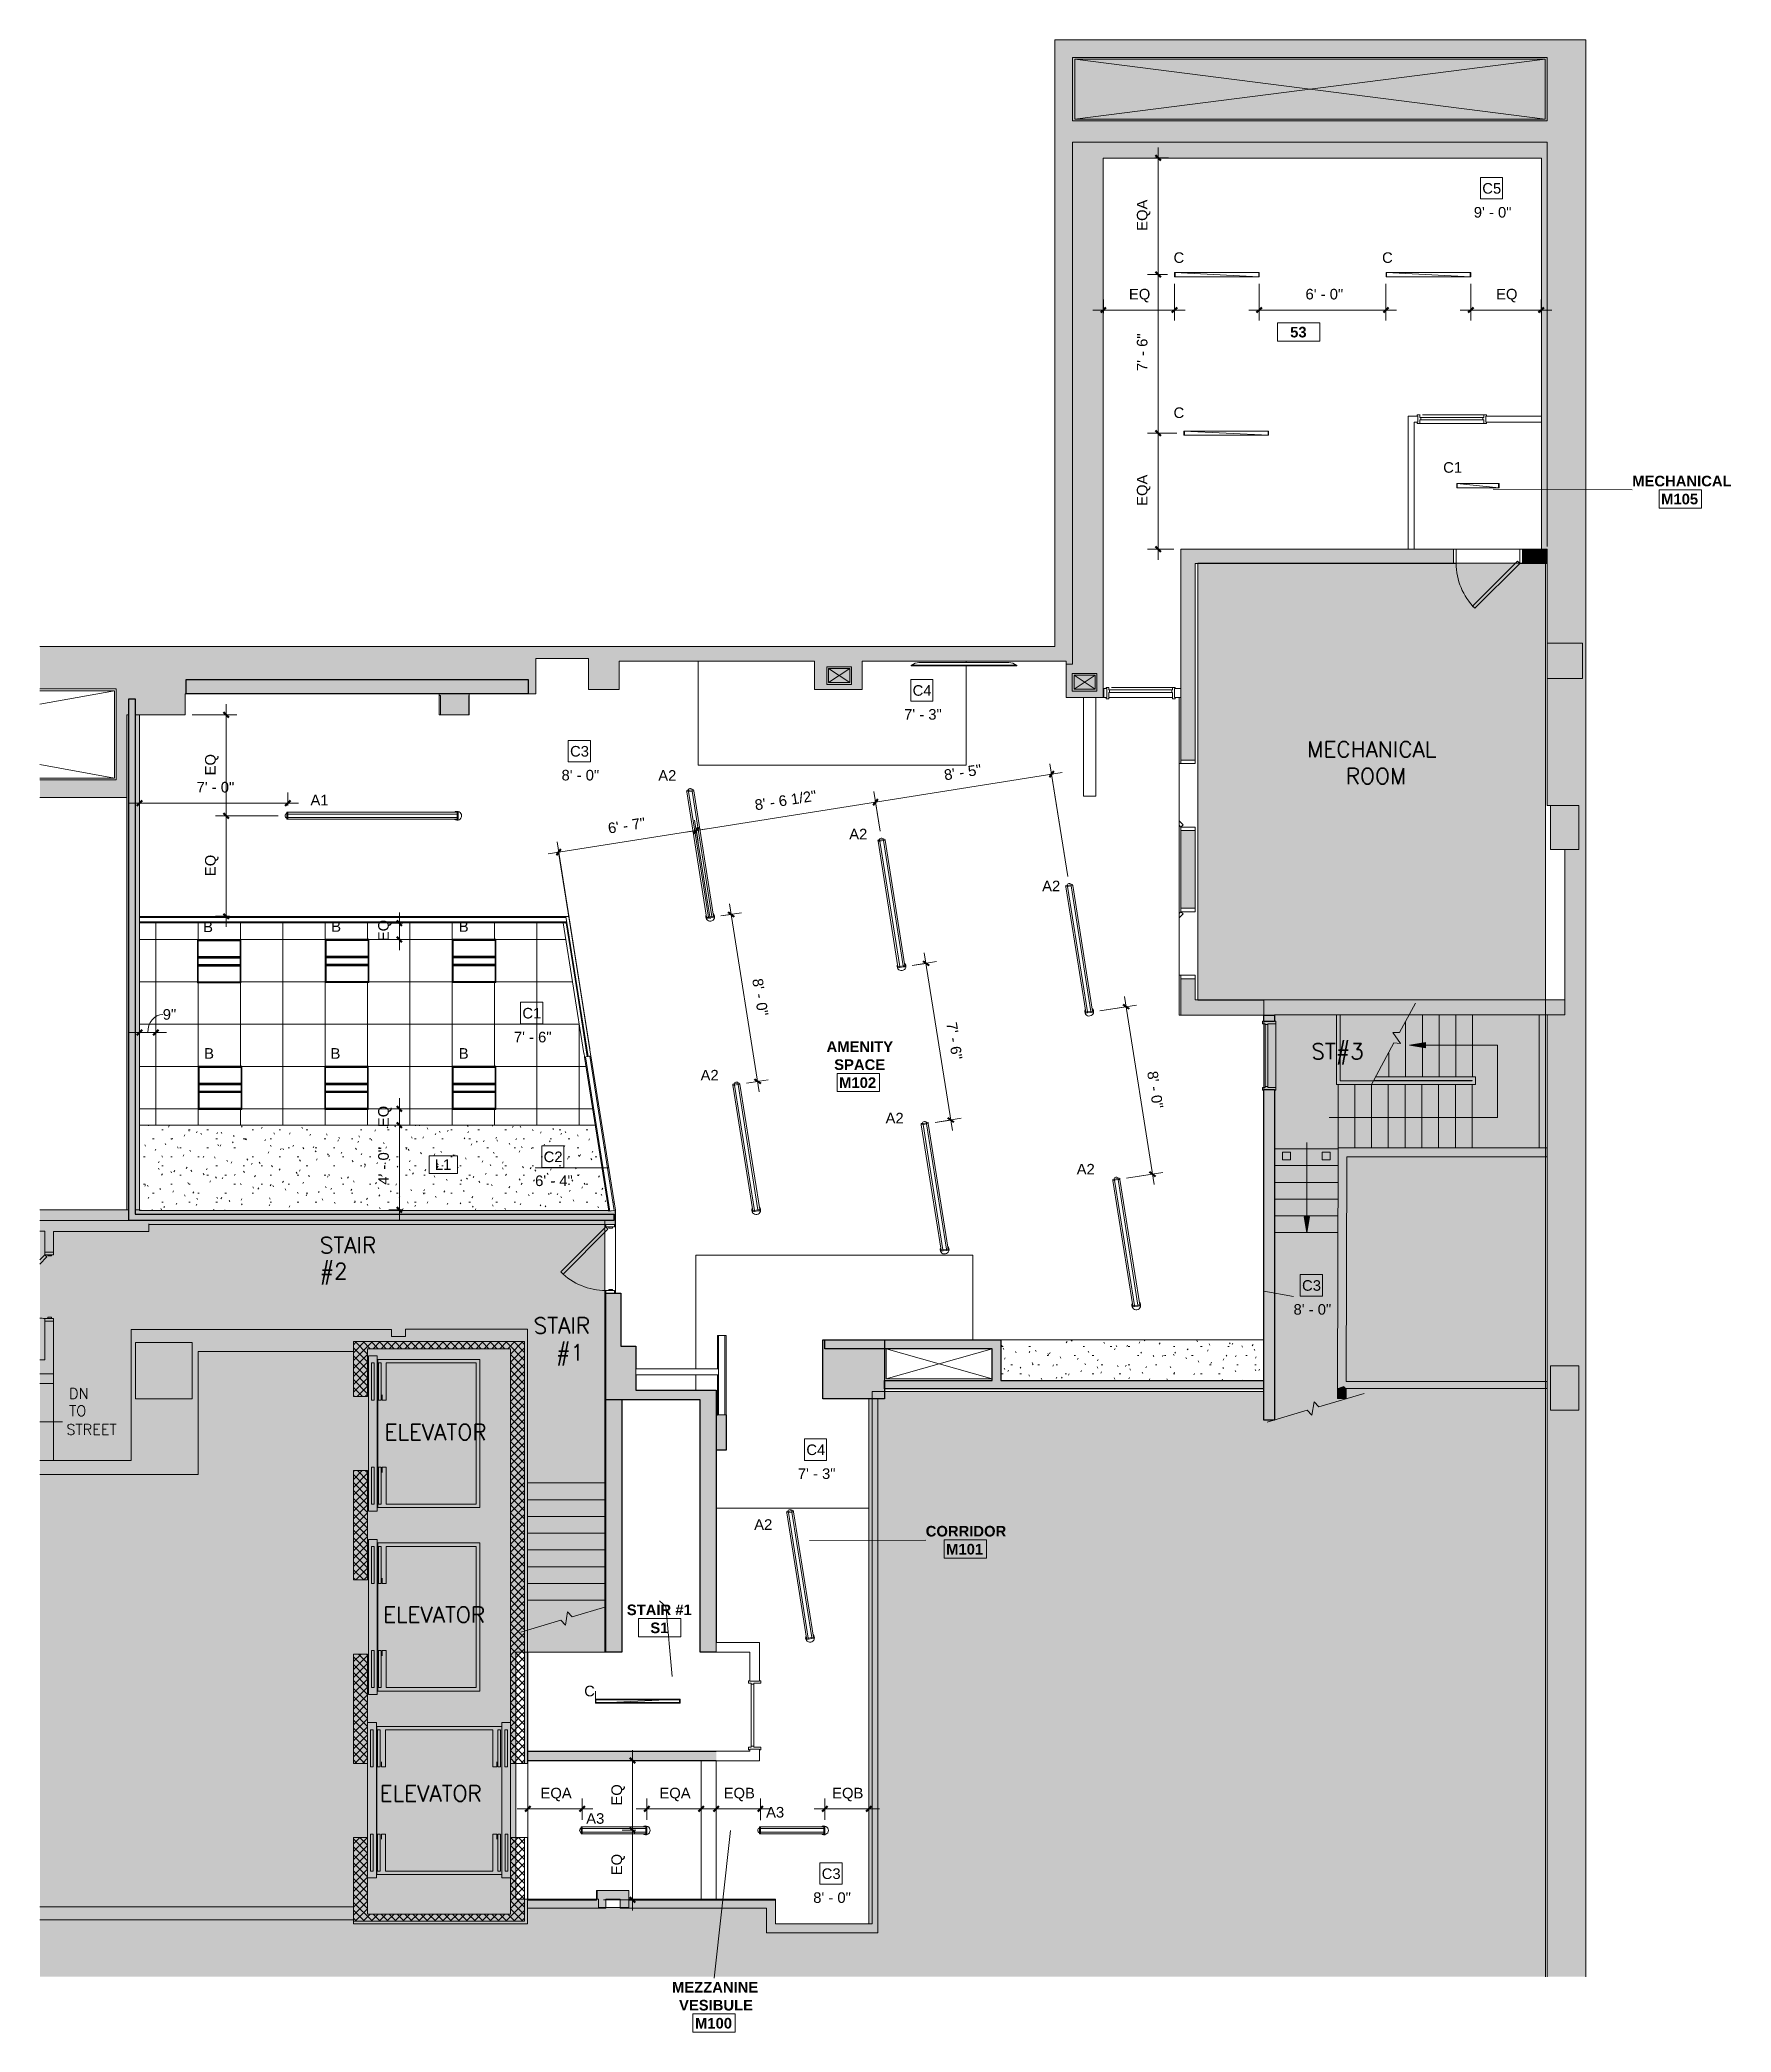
# Model space of a CAD drawing. Header units: inches. Extents: x 12065 to 13024, y -8053 to -6924.
import ezdxf

# ---------------------------------------------------------------- set-up
doc = ezdxf.new("R2010")
doc.units = ezdxf.units.IN
doc.header["$MEASUREMENT"] = 0
for name, color, linetype, lineweight in [('A-ANNO-DIMS', 211, 'Continuous', 9), ('A-ANNO-DIMS-64', 211, 'Continuous', 9), ('A-ANNO-KEYN', 231, 'Continuous', 9), ('A-AREA-IDEN', 2, 'Continuous', 9), ('A-CLNG', 13, 'Continuous', 18), ('A-CLNG-IDEN', 151, 'Continuous', 9), ('A-CLNG-PATT', 13, 'Continuous', 18), ('A-COLS', 52, 'Continuous', 18), ('A-DETL-GENF', 92, 'Continuous', 9), ('A-DETL-THIN', 151, 'Continuous', 9), ('A-DOOR', 31, 'Continuous', 18), ('A-WALL', 113, 'Continuous', 9), ('A-Wall-Comp', 7, 'Continuous', 9), ('A-WALL-PATT', 111, 'Continuous', 18), ('E-LITE-EQPM', 33, 'Continuous', 9), ('E-LITE-EQPM-IDEN', 33, 'Continuous', 9), ('HIDE', 7, 'Continuous', 9), ('I-WALL', 2, 'Continuous', 9), ('Mezzanine Lounge 181011_Link clean_dwg', 8, 'Continuous', 9), ('Q-SPCQ', 91, 'Continuous', 9), ('S-Cols', 250, 'Continuous', 18)]:
    doc.layers.add(name, color=color, linetype=linetype, lineweight=lineweight)
doc.styles.add('Arial', font='arial.ttf', dxfattribs={"height": 6})
doc.styles.add('romans', font='romans__.ttf', dxfattribs={"height": 9})
doc.styles.add('romans_1', font='romans__.ttf', dxfattribs={"height": 6})
doc.styles.add('Swis721 Lt BT', font='swissl.ttf', dxfattribs={"height": 6})
doc.styles.add('Swis721 Lt BT_B', font='', dxfattribs={"height": 6})
doc.styles.get('Swis721 Lt BT_B').set_extended_font_data('Swis721 Lt BT', bold=True)
doc.dimstyles.new('OTJ_-_3_32__Linear__1_2__Tolerance', dxfattribs={"dimscale": 12, "dimtxt": 6.33189, "dimasz": 0.25, "dimexe": 0.5, "dimexo": 0.333333, "dimgap": 0.333333, "dimtad": 1, "dimdec": 1, "dimrnd": 0.5, "dimzin": 3, "dimdsep": 46, "dimlunit": 4, "dimtxsty": 'Swis721 Lt BT', "dimblk1": 'OBLIQUE', "dimblk2": 'OBLIQUE', "dimsah": 1, "dimcen": 0.09, "dimdle": 0.5, "dimazin": 0, "dimtfac": 1, "dimtdec": 4, "dimtix": 1, "dimtmove": 0, "dimatfit": 3, "dimfxl": 1, "dimtvp": 1, "dimfrac": 2, "dimtolj": 1, "dimtzin": 0, "dimarcsym": 2})
doc.dimstyles.new('OTJ_-_3_32__Linear__1_2__Tolerance_1', dxfattribs={"dimscale": 12, "dimtxt": 6.33189, "dimasz": 0.25, "dimexe": 0.5, "dimexo": 0.333333, "dimgap": 0.333333, "dimtad": 1, "dimdec": 1, "dimrnd": 0.5, "dimzin": 3, "dimdsep": 46, "dimlunit": 4, "dimtxsty": 'Swis721 Lt BT', "dimblk1": 'OBLIQUE', "dimblk2": 'OBLIQUE', "dimsah": 1, "dimcen": 0.09, "dimdle": 0.5, "dimazin": 0, "dimtfac": 1, "dimtdec": 4, "dimtix": 1, "dimtmove": 1, "dimatfit": 3, "dimfxl": 1, "dimtvp": 1, "dimfrac": 2, "dimtolj": 1, "dimtzin": 0, "dimarcsym": 2})
pattern_1 = [(0, (0, 0), (20.48, 5.12), [0.845, -14.515, 0.845, -14.515, -81.92]), (0, (0, 0), (20.48, 5.12), [-30.72, 0.845, -29.875, 0.845, -14.515, -35.84]), (0, (0, 0), (20.48, 5.12), [-76.8, 0.845, -9.395, 0.845, -24.755]), (120, (7.68, 2.56), (-14.67405, 15.1762003), [0.845, -14.515, 0.845, -14.515, -81.92]), (120, (7.68, 2.56), (-14.67405, 15.1762003), [-30.72, 0.845, -29.875, 0.845, -14.515, -35.84]), (120, (7.68, 2.56), (-14.67405, 15.1762003), [-76.8, 0.845, -9.395, 0.845, -24.755]), (240, (10.24, 12.8), (-5.80595, -20.2962003), [0.845, -14.515, 0.845, -14.515, -81.92]), (240, (10.24, 12.8), (-5.80595, -20.2962003), [-30.72, 0.845, -29.875, 0.845, -14.515, -35.84]), (240, (10.24, 12.8), (-5.80595, -20.2962003), [-76.8, 0.845, -9.395, 0.845, -24.755])]

msp = doc.modelspace()

# ---------------------------------------------------------------- texts
at = {"layer": 'A-ANNO-KEYN', "insert": (12289.21, -7558.41), "char_height": 6, "width": 11.312, "attachment_point": 1, "style": 'Arial'}
msp.add_mtext('L1', dxfattribs=at)
at = {"layer": 'A-AREA-IDEN', "char_height": 6, "attachment_point": 1, "style": 'Swis721 Lt BT_B'}
for s, insert, width in [('53', (12773.98, -7086.54), 11.312), ('MECHANICAL', (12967.84, -7170.96), 65.852), ('M105', (12984.23, -7181.17), 25.654), ('AMENITY', (12511.22, -7491.6), 43.43), ('SPACE', (12515.55, -7501.76), 33.128), ('M102', (12518.36, -7511.99), 25.654), ('CORRIDOR', (12567.43, -7766.25), 54.136), ('M101', (12578.98, -7776.46), 25.654), ('STAIR #1', (12398.03, -7810.82), 44.844), ('S1', (12411.34, -7821.03), 12.12), ('MEZZANINE', (12423.62, -8024.77), 57.772), ('VESIBULE', (12427.62, -8034.93), 48.076), ('M100', (12436.68, -8045.16), 25.654)]:
    msp.add_mtext(s, dxfattribs=dict(at, insert=insert, width=width))
at = {"layer": 'A-CLNG-IDEN', "char_height": 6, "attachment_point": 1, "style": 'Swis721 Lt BT'}
for s, insert, width in [('C5', (12882.88, -7005.04), 12.524), ('9\' - 0"', (12878.06, -7018.6), 24.24), ('C4', (12560.01, -7289.66), 12.524), ('7\' - 3"', (12555.18, -7303.22), 24.24), ('C3', (12365.85, -7324.12), 12.524), ('8\' - 0"', (12361.02, -7337.67), 24.24), ('C1', (12338.84, -7472.6), 12.524), ('7\' - 6"', (12334.02, -7486.15), 24.24), ('C2', (12350.87, -7554.04), 12.524), ('6\' - 4"', (12346.05, -7567.6), 24.24), ('C3', (12780.73, -7626.96), 12.524), ('8\' - 0"', (12775.9, -7640.51), 24.24), ('C4', (12499.78, -7720.09), 12.524), ('7\' - 3"', (12494.95, -7733.64), 24.24), ('C3', (12508.49, -7960.41), 12.524), ('8\' - 0"', (12503.67, -7973.96), 24.24)]:
    msp.add_mtext(s, dxfattribs=dict(at, insert=insert, width=width))
at = {"layer": 'E-LITE-EQPM-IDEN', "char_height": 6, "attachment_point": 1, "style": 'Arial'}
for s, insert, width in [('C', (12707.89, -7044.3), 7.474), ('C', (12826.1, -7044.3), 7.474), ('C', (12707.89, -7132.22), 7.474), ('C1', (12860.71, -7163.24), 13.13), ('A2', (12415.84, -7337.84), 12.524), ('A1', (12218.73, -7351.77), 12.524), ('A2', (12524.07, -7371.08), 12.524), ('A2', (12633.41, -7400.5), 12.524), ('B', (12157.89, -7423.67), 6.868), ('B', (12230.48, -7423.48), 6.868), ('B', (12302.79, -7423.48), 6.868), ('B', (12158.48, -7495.42), 6.868), ('B', (12230.11, -7495.42), 6.868), ('B', (12302.79, -7495.42), 6.868), ('A2', (12439.83, -7507.75), 12.524), ('A2', (12544.68, -7532.09), 12.524), ('A2', (12652.99, -7561.03), 12.524), ('A2', (12470.21, -7762.48), 12.524), ('C', (12373.87, -7856.85), 7.474), ('A3', (12476.97, -7925.56), 12.524), ('A3', (12375.01, -7929.12), 12.524)]:
    msp.add_mtext(s, dxfattribs=dict(at, insert=insert, width=width))

# ---------------------------------------------------------------- blocks, each defined once
blk = doc.blocks.new('A-Flat_Screen_TV - OLED 65B6P 65_-4747238-FIRST FLOOR')
at = {"layer": 'Q-SPCQ'}
for p, q in [((-29.9, 0.2), (-30, 0.2)), ((-30, 0.2), (-30, 0)), ((-30, 0), (30, 0)), ((-29.6, 0.2), (-29.9, 0.2)), ((-29.9, 0), (-29.9, -0.1)), ((29.6, 0.2), (-29.6, 0.2)), ((25.5, 1.8), (-25.5, 1.8)), ((29.9, 0.2), (29.6, 0.2)), ((30, 0.2), (29.9, 0.2)), ((29.9, 0), (29.9, -0.1)), ((30, 0.2), (30, 0)), ((-29.9, -0.1), (29.9, -0.1))]:
    blk.add_line(p, q, dxfattribs=at)
for centre, start, end in [((-24.9, -5.6), 94.6372, 128.9656), ((24.9, -5.6), 51.0344, 85.3628)]:
    blk.add_arc(centre, 7.41, start, end, dxfattribs=at)
blk = doc.blocks.new('Door - Single - Solid Door-7257929-FIRST FLOOR')
at = {"layer": 'A-DOOR', "lineweight": 9}
for p, q in [((-15.6, 2.8), (-15.6, 3.6)), ((-15.6, 3.6), (-14.1, 3.6)), ((-14.1, 3.6), (-14.1, 2.1)), ((-14.1, 2.1), (-13.6, 2.1)), ((-13.6, 0.6), (-14.1, 0.6)), ((-14.1, 0.6), (-14.1, -3.4)), ((-13.6, 2.1), (21.6, 2.1)), ((-13.6, 2.1), (-13.6, 0.6)), ((-13.6, 0.6), (21.6, 0.6)), ((21.6, 0.6), (21.6, 2.1)), ((21.6, 2.1), (22.1, 2.1)), ((22.1, 0.6), (21.6, 0.6)), ((22.1, 2.1), (22.1, 3.6)), ((22.1, 3.6), (23.6, 3.6)), ((22.1, -3.4), (22.1, 0.6)), ((23.6, 3.6), (23.6, 2.8)), ((-15.6, -3.4), (-15.6, -2.7)), ((-14.1, -3.4), (-15.6, -3.4)), ((23.6, -3.4), (22.1, -3.4)), ((23.6, -2.7), (23.6, -3.4))]:
    blk.add_line(p, q, dxfattribs=at)
blk = doc.blocks.new('Door - Single - Solid Door-7257911-FIRST FLOOR')
at = {"layer": 'A-DOOR', "lineweight": 9}
for p, q in [((-15.6, 1.8), (-15.6, 2.6)), ((-15.6, 2.6), (-14.1, 2.6)), ((-14.1, 2.6), (-14, 2.6)), ((-14.1, 2.6), (-14.1, 1.1)), ((-14.1, 1.1), (-13.6, 1.1)), ((-13.6, 1.1), (21.6, 1.1)), ((-13.6, 1.1), (-13.6, -0.4)), ((-12.6, 2.6), (22.1, 2.6)), ((21.6, -0.4), (21.6, 1.1)), ((21.6, 1.1), (22.1, 1.1)), ((22.1, 1.1), (22.1, 2.6)), ((22.1, 2.6), (23.6, 2.6)), ((23.6, 2.6), (23.6, 1.8)), ((-15.6, -2.4), (-15.6, -1.7)), ((-14.1, -2.4), (-15.6, -2.4)), ((-13.6, -0.4), (-14.1, -0.4)), ((-14.1, -0.4), (-14.1, -2.4)), ((-14.1, -2.4), (22.1, -2.4)), ((-13.6, -0.4), (21.6, -0.4)), ((22.1, -0.4), (21.6, -0.4)), ((22.1, -2.4), (22.1, -0.4)), ((23.6, -2.4), (22.1, -2.4)), ((23.6, -1.7), (23.6, -2.4))]:
    blk.add_line(p, q, dxfattribs=at)
blk = doc.blocks.new('Door - Single - Solid Door-7054553-FIRST FLOOR')
at = {"layer": 'A-DOOR', "lineweight": 9}
for p, q in [((-15.6, 2.6), (-15.6, 3.3)), ((-15.6, 3.3), (-14.1, 3.3)), ((-14.1, 3.3), (-14, 3.3)), ((-14.1, 3.3), (-14.1, 1.8)), ((-14.1, 1.8), (-13.6, 1.8)), ((-13.6, 0.3), (-14.1, 0.3)), ((-14.1, 0.3), (-14.1, -3.2)), ((-13.6, 1.8), (21.6, 1.8)), ((-13.6, 1.8), (-13.6, 0.3)), ((-13.6, 0.3), (21.6, 0.3)), ((-12.6, 3.3), (22.1, 3.3)), ((21.6, 0.3), (21.6, 1.8)), ((21.6, 1.8), (22.1, 1.8)), ((22.1, 0.3), (21.6, 0.3)), ((22.1, 1.8), (22.1, 3.3)), ((22.1, 3.3), (23.6, 3.3)), ((22.1, -3.2), (22.1, 0.3)), ((23.6, 3.3), (23.6, 2.6)), ((-15.6, -3.2), (-15.6, -2.4)), ((-14.1, -3.2), (-15.6, -3.2)), ((23.6, -3.2), (22.1, -3.2)), ((23.6, -2.4), (23.6, -3.2))]:
    blk.add_line(p, q, dxfattribs=at)
blk = doc.blocks.new('Hex Pendant - 1 Cell Direct - 1 Cell Indirect - Hex Pendant - 1 Cell Direct - 1 Cell Indirect 8-7209813-FIRST FLOOR')
at = {"layer": 'E-LITE-EQPM'}
for p, q in [((-48.6, 1), (-48.6, 2)), ((-48.6, 2), (-48, 2)), ((-48.6, -1), (-48.6, 1)), ((-48.6, 1), (-48, 1)), ((-48, 1), (-48, 2)), ((-48, 2), (48, 2)), ((-48, 2), (-48, 1)), ((-48, 1), (48, 1)), ((-48, -1), (-48, 1)), ((-48, 1), (48, 1)), ((-48, 1), (-48, -1)), ((48, 2), (48, 1)), ((48, 1), (48, 2)), ((48, 2), (48.6, 2)), ((48, 1), (48, -1)), ((48, -1), (48, 1)), ((48, 1), (48.6, 1)), ((48.6, 2), (48.6, 1)), ((48.6, 1), (48.6, -1)), ((-48.6, -2), (-48.6, -1)), ((-48.6, -1), (-48, -1)), ((-48, -2), (-48.6, -2)), ((-48, -2), (-48, -1)), ((48, -1), (-48, -1)), ((-48, -1), (48, -1)), ((-48, -1), (-48, -2)), ((-48, -2), (48, -2)), ((48, -1), (48, -2)), ((48, -2), (48, -1)), ((48, -1), (48.6, -1)), ((48.6, -2), (48, -2)), ((48.6, -1), (48.6, -2))]:
    blk.add_line(p, q, dxfattribs=at)
for centre, radius, start, end in [((-48, 0), 1.5, 112.3979, 180), ((48, 0), 2.5, 360, 125.9619), ((-48, 0), 1.5, 180, 247.6021), ((48, 0), 2.5, 234.0392, 360)]:
    blk.add_arc(centre, radius, start, end, dxfattribs=at)
blk = doc.blocks.new('RECESSED_Cooper_NeoRay_Straight_Narrow_22DR - K_48_ STRIP LIGHT-7254764-FIRST FLOOR')
at = {"layer": 'E-LITE-EQPM'}
for p, q in [((1.1875, 24), (-1.1875, -24)), ((-1.1875, -24), (-1.1875, 24)), ((-1.1875, 24), (1.1875, 24)), ((1.1875, 23.75), (-1.1875, 23.75)), ((-1.1875, 23.75), (-1.1875, -23.75)), ((1.1875, 24), (1.1875, -24)), ((1.1875, 23.75), (1.1875, -23.75)), ((-1.1875, -23.75), (1.1875, -23.75)), ((1.1875, -24), (-1.1875, -24))]:
    blk.add_line(p, q, dxfattribs=at)
blk = doc.blocks.new('RECESSED_Cooper_NeoRay_Straight_Narrow_22DR - K_24_ STRIP LIGHT-7221678-FIRST FLOOR')
at = {"layer": 'E-LITE-EQPM'}
for p, q in [((1.1875, 12), (-1.1875, -12)), ((-1.1875, -12), (-1.1875, 12)), ((-1.1875, 12), (1.1875, 12)), ((1.1875, 11.75), (-1.1875, 11.75)), ((-1.1875, 11.75), (-1.1875, -11.75)), ((1.1875, 12), (1.1875, -12)), ((1.1875, 11.75), (1.1875, -11.75)), ((-1.1875, -11.75), (1.1875, -11.75)), ((1.1875, -12), (-1.1875, -12))]:
    blk.add_line(p, q, dxfattribs=at)
blk = doc.blocks.new('Hex Pendant - 1 Cell Direct - 1 Cell Indirect - Hex Pendant - 1 Cell Direct - 1 Cell Indirect 6_-7246204-FIRST FLOOR')
at = {"layer": 'E-LITE-EQPM'}
for p, q in [((-36.6, 1), (-36.6, 2)), ((-36.6, 2), (-36, 2)), ((-36.6, -1), (-36.6, 1)), ((-36.6, 1), (-36, 1)), ((-36, 1), (-36, 2)), ((-36, 2), (36, 2)), ((-36, 2), (-36, 1)), ((-36, 1), (36, 1)), ((-36, -1), (-36, 1)), ((-36, 1), (36, 1)), ((-36, 1), (-36, -1)), ((36, 2), (36, 1)), ((36, 1), (36, 2)), ((36, 2), (36.6, 2)), ((36, 1), (36, -1)), ((36, -1), (36, 1)), ((36, 1), (36.6, 1)), ((36.6, 2), (36.6, 1)), ((36.6, 1), (36.6, -1)), ((-36.6, -2), (-36.6, -1)), ((-36.6, -1), (-36, -1)), ((-36, -2), (-36.6, -2)), ((-36, -2), (-36, -1)), ((36, -1), (-36, -1)), ((-36, -1), (36, -1)), ((-36, -1), (-36, -2)), ((-36, -2), (36, -2)), ((36, -1), (36, -2)), ((36, -2), (36, -1)), ((36, -1), (36.6, -1)), ((36.6, -2), (36, -2)), ((36.6, -1), (36.6, -2))]:
    blk.add_line(p, q, dxfattribs=at)
for centre, radius, start, end in [((-36, 0), 1.5, 112.3979, 180), ((36, 0), 2.5, 360, 125.9619), ((-36, 0), 1.5, 180, 247.6021), ((36, 0), 2.5, 234.0392, 360)]:
    blk.add_arc(centre, radius, start, end, dxfattribs=at)
blk = doc.blocks.new('Hex Pendant - 1 Cell Direct - 1 Cell Indirect - Hex Pendant - 1 Cell Direct - 1 Cell Indirect 3_-7264035-FIRST FLOOR')
at = {"layer": 'E-LITE-EQPM'}
for p, q in [((-18.6, 1), (-18.6, 2)), ((-18.6, 2), (-18, 2)), ((-18.6, -1), (-18.6, 1)), ((-18.6, 1), (-18, 1)), ((-18, 1), (-18, 2)), ((-18, 2), (18, 2)), ((-18, 2), (-18, 1)), ((-18, 1), (18, 1)), ((-18, -1), (-18, 1)), ((-18, 1), (18, 1)), ((-18, 1), (-18, -1)), ((18, 2), (18, 1)), ((18, 1), (18, 2)), ((18, 2), (18.6, 2)), ((18, 1), (18, -1)), ((18, -1), (18, 1)), ((18, 1), (18.6, 1)), ((18.6, 2), (18.6, 1)), ((18.6, 1), (18.6, -1)), ((-18.6, -2), (-18.6, -1)), ((-18.6, -1), (-18, -1)), ((-18, -2), (-18.6, -2)), ((-18, -2), (-18, -1)), ((18, -1), (-18, -1)), ((-18, -1), (18, -1)), ((-18, -1), (-18, -2)), ((-18, -2), (18, -2)), ((18, -1), (18, -2)), ((18, -2), (18, -1)), ((18, -1), (18.6, -1)), ((18.6, -2), (18, -2)), ((18.6, -1), (18.6, -2))]:
    blk.add_line(p, q, dxfattribs=at)
for centre, radius, start, end in [((-18, 0), 1.5, 112.3979, 180), ((18, 0), 2.5, 360, 125.9619), ((-18, 0), 1.5, 180, 247.6021), ((18, 0), 2.5, 234.0392, 360)]:
    blk.add_arc(centre, radius, start, end, dxfattribs=at)
blk = doc.blocks.new('L-Recessed-Axis-Plano - 2 X 2-4550865-FIRST FLOOR')
at = {"layer": 'E-LITE-EQPM'}
for p, q in [((11.9, 11.9), (-11.9, 11.9)), ((-11.9, 11.9), (-11.9, -11.9)), ((-11.9, -11.6), (-11.9, 11.6)), ((-11.9, 11.6), (11.9, 11.6)), ((11.9, -11.9), (11.9, 11.9)), ((11.9, 11.6), (11.9, -11.6)), ((-11.9, 2.7), (11.9, 2.7)), ((11.9, 2.5), (-11.9, 2.5)), ((-11.9, 2.3), (11.9, 2.3)), ((-11.9, 2.2), (11.9, 2.2)), ((-11.9, 1.8), (11.9, 1.8)), ((-11.9, -1.8), (11.9, -1.8)), ((-11.9, -2.2), (11.9, -2.2)), ((-11.9, -2.3), (11.9, -2.3)), ((-11.9, -2.5), (11.9, -2.5)), ((-11.9, -2.7), (11.9, -2.7)), ((11.9, -11.6), (-11.9, -11.6)), ((-11.9, -11.9), (11.9, -11.9))]:
    blk.add_line(p, q, dxfattribs=at)
blk = doc.blocks.new('RECESSED_Cooper_NeoRay_Straight_Narrow_22DR - K_48_ STRIP LIGHT-V1-FIRST FLOOR')
at = {"layer": 'E-LITE-EQPM'}
for p, q in [((1.2, 24), (-1.2, -24)), ((-1.2, -24), (-1.2, 24)), ((-1.2, 24), (1.2, 24)), ((-1.2, 23.7), (-0.8, 23.7)), ((-1.2, 23.7), (-1.2, -23.8)), ((-0.8, 23.7), (0.8, 23.7)), ((-0.8, 23.7), (-0.8, -23.8)), ((-0.8, -23.8), (-0.8, 23.7)), ((0.8, -23.8), (0.8, 23.7)), ((0.8, 23.7), (1.2, 23.7)), ((0.8, 23.7), (0.8, -23.8)), ((1.2, 24), (1.2, -24)), ((1.2, 23.7), (1.2, -23.8)), ((-0.8, -23.8), (-1.2, -23.8)), ((1.2, -24), (-1.2, -24)), ((0.8, -23.8), (-0.8, -23.8)), ((1.2, -23.8), (0.8, -23.8))]:
    blk.add_line(p, q, dxfattribs=at)
blk = doc.blocks.new('Columns 1 - Columns 1-7247276-FIRST FLOOR')
at = {"layer": 'A-COLS', "lineweight": 9}
blk.add_hatch(color=7, dxfattribs=at).paths.add_polyline_path([(12544.1, -7694.3), (12544.1, -7660.8), (12509.1, -7660.8), (12509.1, -7694.3), (12535.2, -7694.3)], flags=0)
at = {"layer": 'A-COLS', "color": 8, "lineweight": 30}
for p, q in [((12509.1, -7694.3), (12509.1, -7660.8)), ((12509.1, -7660.8), (12544.1, -7660.8)), ((12544.1, -7660.8), (12544.1, -7694.3)), ((12544.1, -7694.3), (12509.1, -7694.3))]:
    blk.add_line(p, q, dxfattribs=at)
blk = doc.blocks.new('Door - Single - Solid Door-7259274-FIRST FLOOR')
at = {"layer": 'A-DOOR', "lineweight": 9}
for p, q in [((-14.1, 3.7), (-15.6, 3.7)), ((-15.6, 3.7), (-15.6, 2.9)), ((-14.1, 3.7), (22.1, 3.7)), ((-14.1, -0.8), (-14.1, 3.7)), ((22.1, 3.7), (22.1, -0.8)), ((23.6, 3.7), (22.1, 3.7)), ((23.6, 2.9), (23.6, 3.7)), ((-15.6, -3.1), (-15.6, -3.8)), ((-15.6, -3.8), (-14.1, -3.8)), ((-13.6, -0.8), (-14.1, -0.8)), ((-14.1, -2.3), (-13.6, -2.3)), ((-14.1, -3.8), (-14.1, -2.3)), ((-13.6, -0.8), (21.6, -0.8)), ((-13.6, -2.3), (-13.6, -0.8)), ((-13.6, -2.3), (21.6, -2.3)), ((21.6, -0.8), (21.6, -2.3)), ((22.1, -0.8), (21.6, -0.8)), ((21.6, -2.3), (22.1, -2.3)), ((22.1, -2.3), (22.1, -3.8)), ((22.1, -3.8), (23.6, -3.8)), ((23.6, -3.8), (23.6, -3.1))]:
    blk.add_line(p, q, dxfattribs=at)
blk = doc.blocks.new('Mezzanine Lounge 181011_Link clean_dwg__U317-7260094-FIRST FLOOR')
at = {"layer": 'S-Cols', "flags": 128}
blk.add_lwpolyline([(1.5, 8), (2.7, 6.8), (28.2, 32.2), (27, 33.5)], close=True, dxfattribs=at)
for points in [[(0, 0), (0, 8), (1.5, 8), (1.5, 0)], [(39, 0), (39, 8), (37.5, 8), (37.5, 0)]]:
    blk.add_lwpolyline(points, dxfattribs=at)
at = {"layer": 'S-Cols'}
blk.add_arc((1.5, 8), 36, 360, 45, dxfattribs=at)
blk = doc.blocks.new('Mezzanine Lounge 181011_Link clean_dwg__U318-7260095-FIRST FLOOR')
at = {"layer": 'S-Cols'}
blk.add_line((3, 9), (2, 8), dxfattribs=at)
at = {"layer": 'S-Cols', "flags": 128}
for points in [[(2, 0), (0, 0), (0, 8), (2, 8)], [(38, 0), (40, 0), (40, 8), (38, 8)]]:
    blk.add_lwpolyline(points, close=True, dxfattribs=at)
blk.add_lwpolyline([(2, 8), (3.2, 6.8), (5.5, 9)], dxfattribs=at)
at = {"layer": 'S-Cols'}
blk.add_arc((2, 8), 36, 360, 1.5961, dxfattribs=at)
blk = doc.blocks.new('Mezzanine Lounge 181011_Link clean_dwg__U319-7260096-FIRST FLOOR')
at = {"layer": 'S-Cols'}
blk.add_line((3, 9), (2, 8), dxfattribs=at)
at = {"layer": 'S-Cols', "flags": 128}
for points in [[(2, 0), (0, 0), (0, 8), (2, 8)], [(38, 0), (40, 0), (40, 8), (38, 8)]]:
    blk.add_lwpolyline(points, close=True, dxfattribs=at)
blk.add_lwpolyline([(2, 8), (3.2, 6.8), (5.5, 9)], dxfattribs=at)
at = {"layer": 'S-Cols'}
blk.add_arc((2, 8), 36, 0, 1.5961, dxfattribs=at)
blk = doc.blocks.new('Mezzanine Lounge 181011_Link clean_dwg__U320-7260097-FIRST FLOOR')
at = {"layer": 'S-Cols'}
blk.add_line((4.3, 7.8), (1.5, 5), dxfattribs=at)
at = {"layer": 'S-Cols', "flags": 128}
for points in [[(1.5, 0), (0, 0), (0, 5), (1.5, 5)], [(1.5, 1.2), (2.1, 1.2), (2.1, 3.2), (1.5, 3.2)], [(37.5, 1.2), (36.9, 1.2), (36.9, 3.2), (37.5, 3.2)], [(37.5, 0), (39, 0), (39, 5), (37.5, 5)]]:
    blk.add_lwpolyline(points, close=True, dxfattribs=at)
blk.add_lwpolyline([(1.5, 5), (2.7, 3.8), (6.7, 7.8)], dxfattribs=at)
at = {"layer": 'S-Cols'}
blk.add_arc((1.5, 5), 36, 0, 4.408, dxfattribs=at)
blk = doc.blocks.new('Mezzanine Lounge 181011_Link clean_dwg__U321-7260098-FIRST FLOOR')
at = {"layer": 'S-Cols'}
blk.add_line((37.5, 0), (39, 0), dxfattribs=at)
at = {"layer": 'S-Cols', "flags": 128}
for points in [[(1.5, 5), (2.7, 3.8), (28.2, 29.2), (27, 30.5)], [(1.5, 0), (0, 0), (0, 5), (1.5, 5)], [(1.5, 1.2), (2.1, 1.2), (2.1, 3.2), (1.5, 3.2)], [(37.5, 1.2), (36.9, 1.2), (36.9, 3.2), (37.5, 3.2)]]:
    blk.add_lwpolyline(points, close=True, dxfattribs=at)
blk.add_lwpolyline([(39, 5), (37.5, 5), (37.5, 0)], dxfattribs=at)
at = {"layer": 'S-Cols'}
blk.add_arc((1.5, 5), 36, 0, 45, dxfattribs=at)
blk = doc.blocks.new('Mezzanine Lounge 181011_Link clean_dwg__U322-7260099-FIRST FLOOR')
at = {"layer": 'A-WALL-PATT'}
blk.add_hatch(color=250, dxfattribs=at).paths.add_polyline_path([(1, 0), (0, 0), (0, -4), (113.9, -4), (115.2, -1.3), (113.8, 0), (80.8, 0)], flags=0)
at = {"layer": 'S-Cols', "flags": 128}
blk.add_lwpolyline([(113.9, 0), (0, 0), (0, -4), (113.8, -4)], dxfattribs=at)
blk = doc.blocks.new('Mezzanine Lounge 181011_Link clean_dwg__U323-7260100-FIRST FLOOR')
at = {"layer": 'A-WALL-PATT'}
for points in [[(132.2, -8), (154.5, -8), (154.5, 0), (0, 0), (8, -8), (128.7, -8)], [(204.2, -8), (207.5, -8), (207.5, 0), (193.5, 0), (193.5, -8)]]:
    blk.add_hatch(color=250, dxfattribs=at).paths.add_polyline_path(points, flags=0)
at = {"layer": 'S-Cols', "flags": 128}
for points in [[(8, -8), (154.5, -8), (154.5, 0)], [(193.5, 0), (193.5, -8), (207.5, -8), (207.5, 0), (204.2, 0)]]:
    blk.add_lwpolyline(points, dxfattribs=at)
blk = doc.blocks.new('Mezzanine Lounge 181011_Link clean_dwg__U324-7260101-FIRST FLOOR')
at = {"layer": 'A-WALL-PATT'}
blk.add_hatch(color=250, dxfattribs=at).paths.add_polyline_path([(184.1, -4), (160, -4), (160, -4), (221, -4), (221, -4), (220.4, -4)], flags=0)
at = {"layer": 'S-Cols'}
blk.add_line((160, -4), (221, -4), dxfattribs=at)
blk = doc.blocks.new('Mezzanine Lounge 181011_Link clean_dwg__U327-7260104-FIRST FLOOR')
at = {"layer": 'A-WALL-PATT'}
for points in [[(-8, 0), (0.5, -8), (12.5, -8), (12.5, 0), (-6.2, 0)], [(52.5, -8), (96.5, -8), (96.5, 0), (52.5, 0)], [(136.5, 0), (136.5, -8), (177, -8), (177, 0), (155.3, 0)], [(177, -8), (248, -8), (256, 0), (177, 0)]]:
    blk.add_hatch(color=250, dxfattribs=at).paths.add_polyline_path(points, flags=0)
at = {"layer": 'S-Cols', "flags": 128}
for points in [[(0.5, -8), (12.5, -8), (12.5, 0), (-8, 0)], [(172, 0), (136.5, 0), (136.5, -8), (177, -8), (248, -8)]]:
    blk.add_lwpolyline(points, dxfattribs=at)
blk.add_lwpolyline([(52.5, 0), (52.5, -8), (96.5, -8), (96.5, 0)], close=True, dxfattribs=at)
blk = doc.blocks.new('Mezzanine Lounge 181011_Link clean_dwg__U328-7260105-FIRST FLOOR')
at = {"layer": 'A-WALL-PATT'}
h = blk.add_hatch(color=250, dxfattribs=at)
h.paths.add_polyline_path([(184.1, 0), (0, 0), (0, -2.5), (184.1, -2.5)], flags=0)
h.paths.add_polyline_path([(184.1, -7.2), (184.1, -6), (0, -6), (0, -7.2), (151.9, -7.2)], flags=0)
h = blk.add_hatch(color=250, dxfattribs=at)
h.paths.add_polyline_path([(280.6, 0), (184.1, 0), (184.1, -2.5), (280.6, -2.5)], flags=0)
h.paths.add_polyline_path([(280.6, -6), (184.1, -6), (184.1, -7.2), (280.6, -7.2)], flags=0)
at = {"layer": 'A-Wall-Comp', "color": 250, "lineweight": 18}
blk.add_line((184.1, 0), (179.1, 0), dxfattribs=at)
at = {"layer": 'S-Cols'}
blk.add_line((179.1, 0), (117.9, 0), dxfattribs=at)
at = {"layer": 'S-Cols', "flags": 128}
for points in [[(114.2, 0), (0, 0), (0, -2.5)], [(280.6, -2.5), (280.6, 0), (184.1, 0)], [(0, -6), (0, -7.2), (184.1, -7.2), (280.6, -7.2), (280.6, -6)]]:
    blk.add_lwpolyline(points, dxfattribs=at)
blk = doc.blocks.new('Mezzanine Lounge 181011_Link clean_dwg__U330-7260107-FIRST FLOOR')
at = {"layer": 'A-WALL-PATT'}
for points in [[(131.3, -5), (130, -1.3), (127.3, 0), (0, 0), (-5, -5), (130.8, -5)], [(137.1, 0), (131.3, 0), (130, -1.3), (131.3, -5), (137.1, -5)]]:
    blk.add_hatch(color=250, dxfattribs=at).paths.add_polyline_path(points, flags=0)
at = {"layer": 'S-Cols'}
blk.add_line((127.3, 0), (0, 0), dxfattribs=at)
at = {"layer": 'S-Cols', "flags": 128}
blk.add_lwpolyline([(-5, -5), (131.3, -5), (137.1, -5), (137.1, 0), (131.3, 0)], dxfattribs=at)
blk = doc.blocks.new('Mezzanine Lounge 181011_Link clean_dwg__U331-7260108-FIRST FLOOR')
at = {"layer": 'A-WALL-PATT'}
blk.add_hatch(color=250, dxfattribs=at).paths.add_polyline_path([(207.5, -8.5), (217.5, -8.5), (217.5, 0), (8, 0), (0, -8.5), (206.5, -8.5)], flags=0)
at = {"layer": 'S-Cols', "flags": 128}
blk.add_lwpolyline([(53, -8.5), (217.5, -8.5), (217.5, 0), (8, 0)], dxfattribs=at)
blk = doc.blocks.new('Mezzanine Lounge 181011_Link clean_dwg__U332-7260109-FIRST FLOOR')
at = {"layer": 'A-WALL-PATT'}
blk.add_hatch(color=250, dxfattribs=at).paths.add_polyline_path([(113.5, 0), (0, 0), (0, -5), (118.5, -5), (114.8, -1.3)], flags=0)
at = {"layer": 'S-Cols', "flags": 128}
blk.add_lwpolyline([(113.5, 0), (0, 0), (0, -5), (118.5, -5)], dxfattribs=at)
blk = doc.blocks.new('Mezzanine Lounge 181011_Link clean_dwg__U333-7260110-FIRST FLOOR')
at = {"layer": 'A-WALL-PATT'}
blk.add_hatch(color=250, dxfattribs=at).paths.add_polyline_path([(404.5, -7.5), (404.5, 0), (226.8, 0), (226.8, -7.5)], flags=0)
at = {"layer": 'S-Cols', "flags": 128}
blk.add_lwpolyline([(226.8, -7.5), (404.5, -7.5), (404.5, 0), (226.8, 0)], dxfattribs=at)
blk = doc.blocks.new('Mezzanine Lounge 181011_Link clean_dwg-7172934-FIRST FLOOR')
at = {"layer": 'S-Cols'}
h = blk.add_hatch(color=256, dxfattribs=at)
h.paths.add_polyline_path([(12941.6, -8021.8), (12941.6, -6923.8), (12640.6, -6923.8), (12640.6, -7267.8), (12065.4, -7267.8), (12065.4, -7291.8), (12108.6, -7291.8), (12108.6, -7343.3), (12065.4, -7343.3), (12065.4, -7353.3), (12114.6, -7353.3), (12114.6, -7306.5), (12115.9, -7306.5), (12115.9, -7297.3), (12119.4, -7297.3), (12119.4, -7306.5), (12147.6, -7306.5), (12147.6, -7294.5), (12148.3, -7294.5), (12148.3, -7286.5), (12342, -7286.5), (12342, -7294.5), (12346.4, -7294.5), (12346.4, -7274.5), (12376.4, -7274.5), (12376.4, -7292), (12393.6, -7292), (12393.6, -7276), (12504.4, -7276), (12504.4, -7292), (12531.4, -7292), (12531.4, -7276), (12647.1, -7276), (12647.1, -7296.6), (12668.1, -7296.6), (12668.1, -6990.8), (12916.3, -6990.8), (12916.3, -7212.6), (12919.6, -7212.6), (12919.6, -7357.9), (12937.6, -7357.9), (12937.6, -7382.9), (12929.6, -7382.9), (12929.6, -7476.6), (12919.6, -7476.6), (12919.6, -8021.8), (12940, -8021.8)], flags=0)
h.paths.add_polyline_path([(12292.4, -7306.5), (12308.4, -7306.5), (12308.4, -7295.5), (12308.6, -7295.5), (12308.6, -7294.5), (12291.6, -7294.5), (12291.6, -7295.5), (12292.4, -7295.5), (12292.4, -7306.3)], flags=0)
h.paths.add_polyline_path([(12838.7, -6969.8), (12650.6, -6969.8), (12650.6, -6933.8), (12919.6, -6933.8), (12919.6, -6969.8), (12916, -6969.8)], flags=0)
for points in [[(12937.6, -7382.9), (12937.6, -7357.9), (12921.6, -7357.9), (12921.6, -7382.9), (12937.4, -7382.9)], [(12850.6, -7495.2), (12841.6, -7493.7), (12850.6, -7492.2)], [(12783.5, -7600.1), (12782, -7591.1), (12785, -7591.1), (12784, -7596.7)], [(12340.1, -7900.9), (12341.7, -7900.9), (12341.6, -7654.8), (12272.6, -7654.9), (12272.6, -7658.9), (12264.6, -7658.9), (12264.6, -7654.9), (12117.1, -7654.9), (12117.1, -7729.1), (12065.4, -7729.1), (12065.4, -7737.1), (12155.1, -7737.1), (12155.1, -7667.3), (12243.1, -7667.3), (12243.1, -7661.8), (12340.1, -7661.8), (12340.1, -7900.9)], [(12535.2, -7996.9), (12540.2, -7996.9), (12540.2, -7694.3), (12535.2, -7694.3), (12535.2, -7991.9), (12482.2, -7991.9), (12482.2, -7978.3), (12399.2, -7978.3), (12399.2, -7972.9), (12381.2, -7972.9), (12381.2, -7977.9), (12380.9, -7977.9), (12380.9, -7978.3), (12341.9, -7978.3), (12341.9, -7977.9), (12341.7, -7977.9), (12341.7, -7982.9), (12386.2, -7982.9), (12386.2, -7977.9), (12394.2, -7977.9), (12394.2, -7982.9), (12477.2, -7982.9), (12477.2, -7996.9), (12487, -7996.9)]]:
    blk.add_hatch(color=256, dxfattribs=at).paths.add_polyline_path(points, flags=0)
h = blk.add_hatch(color=256, dxfattribs=at)
h.paths.add_polyline_path([(12073.1, -7680.1), (12073.1, -7650.1), (12068.1, -7650.1), (12068.1, -7672.1), (12065.4, -7672.1), (12065.4, -7680.1), (12068.1, -7680.1)], flags=0)
h.paths.add_polyline_path([(12073.1, -7611.1), (12073.1, -7599.3), (12127.1, -7599.3), (12127.1, -7595.3), (12391.4, -7595.3), (12391.4, -7587.3), (12387.9, -7587.9), (12387.8, -7587.4), (12121.9, -7587.4), (12121.9, -7587.1), (12119.4, -7587.1), (12119.4, -7589.6), (12390.6, -7589.6), (12390.6, -7593.1), (12115.9, -7593.1), (12115.9, -7587.1), (12065.4, -7587.1), (12065.4, -7599.2), (12068.1, -7599.2), (12068.1, -7611.1)], flags=0)
for p, q in [((12640.6, -7267.8), (12065.4, -7267.8)), ((12107.6, -7292.8), (12065.4, -7292.8)), ((12119.4, -7306.5), (12121.9, -7306.5)), ((12119.4, -7306.5), (12121.9, -7306.5)), ((12712.1, -7385.1), (12712.1, -7377)), ((12839.4, -7480.4), (12839.4, -7511.7)), ((12848.9, -7476.6), (12848.9, -7511.7)), ((12858.4, -7476.6), (12858.4, -7511.7)), ((12867.9, -7476.6), (12867.9, -7511.7)), ((12877.4, -7476.6), (12877.4, -7511.7)), ((12915.1, -7552), (12915.1, -7476.6)), ((12829.9, -7498), (12829.9, -7511.7)), ((12841.6, -7493.7), (12850.6, -7492.2)), ((12850.6, -7495.2), (12841.6, -7493.7)), ((12850.6, -7492.2), (12850.6, -7495.2)), ((12801.1, -7516), (12801.1, -7552)), ((12810.6, -7516), (12810.6, -7552)), ((12820.1, -7516), (12820.1, -7552)), ((12829.6, -7516), (12829.6, -7552)), ((12839.1, -7516), (12839.1, -7552)), ((12848.6, -7516), (12848.6, -7552)), ((12858.1, -7516), (12858.1, -7552)), ((12867.6, -7516), (12867.6, -7552)), ((12877.1, -7516), (12877.1, -7552)), ((12801.1, -7552.5), (12765.1, -7552.5)), ((12783.5, -7591.1), (12783.5, -7549)), ((12801.1, -7562), (12765.1, -7562)), ((12801.1, -7571.5), (12765.1, -7571.5)), ((12065.4, -7587.1), (12115.9, -7587.1)), ((12065.4, -7587.1), (12115.9, -7587.1)), ((12119.4, -7587.1), (12121.9, -7587.1)), ((12119.4, -7587.1), (12121.9, -7587.1)), ((12801.1, -7581), (12765.1, -7581)), ((12801.1, -7590.5), (12765.1, -7590.5)), ((12801.1, -7600), (12765.1, -7600)), ((12783.5, -7600.1), (12782, -7591.1)), ((12782, -7591.1), (12785, -7591.1)), ((12784, -7596.7), (12783.5, -7600.1)), ((12785, -7591.1), (12784, -7596.7)), ((12243.1, -7663.6), (12244.8, -7661.8)), ((12243.1, -7668.1), (12249.3, -7661.8)), ((12243.1, -7672.5), (12253.8, -7661.8)), ((12251.1, -7673.3), (12243.1, -7665.3)), ((12251.1, -7668.9), (12244.1, -7661.8)), ((12252.6, -7665.8), (12248.6, -7661.8)), ((12251.6, -7665.8), (12316.1, -7665.8)), ((12257.1, -7665.8), (12253.1, -7661.8)), ((12254.3, -7665.8), (12258.3, -7661.8)), ((12261.6, -7665.8), (12257.6, -7661.8)), ((12258.8, -7665.8), (12262.8, -7661.8)), ((12266.1, -7665.8), (12262.1, -7661.8)), ((12263.3, -7665.8), (12267.3, -7661.8)), ((12270.6, -7665.8), (12266.6, -7661.8)), ((12267.8, -7665.8), (12271.8, -7661.8)), ((12275, -7665.8), (12271, -7661.8)), ((12272.3, -7665.8), (12276.3, -7661.8)), ((12279.5, -7665.8), (12275.5, -7661.8)), ((12276.7, -7665.8), (12280.7, -7661.8)), ((12284, -7665.8), (12280, -7661.8)), ((12281.2, -7665.8), (12285.2, -7661.8)), ((12288.5, -7665.8), (12284.5, -7661.8)), ((12285.7, -7665.8), (12289.7, -7661.8)), ((12293, -7665.8), (12289, -7661.8)), ((12290.2, -7665.8), (12294.2, -7661.8)), ((12297.5, -7665.8), (12293.5, -7661.8)), ((12294.7, -7665.8), (12298.7, -7661.8)), ((12302, -7665.8), (12298, -7661.8)), ((12299.2, -7665.8), (12303.2, -7661.8)), ((12306.5, -7665.8), (12302.5, -7661.8)), ((12303.7, -7665.8), (12307.7, -7661.8)), ((12311, -7665.8), (12307, -7661.8)), ((12308.2, -7665.8), (12312.2, -7661.8)), ((12315.5, -7665.8), (12311.5, -7661.8)), ((12312.7, -7665.8), (12316.7, -7661.8)), ((12319.9, -7665.8), (12315.9, -7661.8)), ((12317.2, -7665.8), (12321.2, -7661.8)), ((12324.4, -7665.8), (12320.4, -7661.8)), ((12321.6, -7665.8), (12325.6, -7661.8)), ((12328.9, -7665.8), (12324.9, -7661.8)), ((12326.1, -7665.8), (12330.1, -7661.8)), ((12340.1, -7672.5), (12329.4, -7661.8)), ((12330.6, -7665.8), (12334.6, -7661.8)), ((12332.1, -7668.9), (12339.1, -7661.8)), ((12332.1, -7673.4), (12340.1, -7665.4)), ((12340.1, -7668), (12333.9, -7661.8)), ((12340.1, -7663.5), (12338.4, -7661.8)), ((12243.1, -7677), (12251.1, -7669)), ((12251.1, -7677.8), (12243.1, -7669.8)), ((12243.1, -7681.5), (12251.1, -7673.5)), ((12251.1, -7682.3), (12243.1, -7674.3)), ((12243.1, -7686), (12251.1, -7678)), ((12251.1, -7686.8), (12243.1, -7678.8)), ((12340.1, -7677), (12332.1, -7669)), ((12332.1, -7677.8), (12340.1, -7669.8)), ((12340.1, -7681.5), (12332.1, -7673.5)), ((12332.1, -7682.3), (12340.1, -7674.3)), ((12340.1, -7686), (12332.1, -7678)), ((12332.1, -7686.8), (12340.1, -7678.8)), ((12073.1, -7685.6), (12073.1, -7729.1)), ((12243.1, -7690.5), (12251.1, -7682.5)), ((12251.1, -7691.3), (12243.1, -7683.3)), ((12248.2, -7692.9), (12243.1, -7687.8)), ((12245.2, -7692.9), (12251.1, -7687)), ((12340.1, -7690.5), (12332.1, -7682.5)), ((12332.1, -7691.3), (12340.1, -7683.3)), ((12340.1, -7695), (12332.1, -7687)), ((12332.1, -7695.8), (12340.1, -7687.8)), ((12243.7, -7692.9), (12243.1, -7692.3)), ((12249.7, -7692.9), (12251.1, -7691.5)), ((12340.1, -7699.5), (12332.1, -7691.5)), ((12332.1, -7700.3), (12340.1, -7692.3)), ((12340.1, -7704), (12332.1, -7696)), ((12332.1, -7704.8), (12340.1, -7696.8)), ((12340.1, -7708.5), (12332.1, -7700.5)), ((12332.1, -7709.3), (12340.1, -7701.3)), ((12065.4, -7707.3), (12078.1, -7707.3)), ((12340.1, -7712.9), (12332.1, -7704.9)), ((12332.1, -7713.8), (12340.1, -7705.8)), ((12340.1, -7717.4), (12332.1, -7709.4)), ((12332.1, -7718.3), (12340.1, -7710.3)), ((12340.1, -7721.9), (12332.1, -7713.9)), ((12332.1, -7722.8), (12340.1, -7714.8)), ((12340.1, -7726.4), (12332.1, -7718.4)), ((12332.1, -7727.2), (12340.1, -7719.2)), ((12340.1, -7730.9), (12332.1, -7722.9)), ((12332.1, -7731.7), (12340.1, -7723.7)), ((12243.1, -7735.4), (12243.6, -7734.9)), ((12243.1, -7739.9), (12248.1, -7734.9)), ((12251.1, -7740.7), (12245.3, -7734.9)), ((12251.1, -7736.2), (12249.8, -7734.9)), ((12340.1, -7735.4), (12332.1, -7727.4)), ((12332.1, -7736.2), (12340.1, -7728.2)), ((12340.1, -7739.9), (12332.1, -7731.9)), ((12332.1, -7740.7), (12340.1, -7732.7)), ((12243.1, -7744.4), (12251.1, -7736.4)), ((12251.1, -7745.2), (12243.1, -7737.2)), ((12243.1, -7748.9), (12251.1, -7740.9)), ((12251.1, -7749.7), (12243.1, -7741.7)), ((12243.1, -7753.4), (12251.1, -7745.4)), ((12251.1, -7754.2), (12243.1, -7746.2)), ((12340.1, -7744.4), (12332.1, -7736.4)), ((12332.1, -7745.2), (12340.1, -7737.2)), ((12340.1, -7748.9), (12332.1, -7740.9)), ((12332.1, -7749.7), (12340.1, -7741.7)), ((12340.1, -7753.4), (12332.1, -7745.4)), ((12332.1, -7754.2), (12340.1, -7746.2)), ((12386.1, -7741.9), (12341.6, -7741.9)), ((12243.1, -7757.9), (12251.1, -7749.9)), ((12251.1, -7758.7), (12243.1, -7750.7)), ((12243.1, -7762.3), (12251.1, -7754.3)), ((12251.1, -7763.1), (12243.1, -7755.1)), ((12340.1, -7757.8), (12332.1, -7749.8)), ((12332.1, -7758.7), (12340.1, -7750.7)), ((12340.1, -7762.3), (12332.1, -7754.3)), ((12332.1, -7763.2), (12340.1, -7755.2)), ((12340.1, -7766.8), (12332.1, -7758.8)), ((12386.1, -7751.4), (12341.6, -7751.4)), ((12243.1, -7766.8), (12251.1, -7758.8)), ((12251.1, -7767.6), (12243.1, -7759.6)), ((12243.1, -7771.3), (12251.1, -7763.3)), ((12251.1, -7772.1), (12243.1, -7764.1)), ((12243.1, -7775.8), (12251.1, -7767.8)), ((12251.1, -7776.6), (12243.1, -7768.6)), ((12332.1, -7767.7), (12340.1, -7759.7)), ((12340.1, -7771.3), (12332.1, -7763.3)), ((12332.1, -7772.1), (12340.1, -7764.1)), ((12340.1, -7775.8), (12332.1, -7767.8)), ((12332.1, -7776.6), (12340.1, -7768.6)), ((12386.1, -7760.9), (12341.6, -7760.9)), ((12243.1, -7780.3), (12251.1, -7772.3)), ((12251.1, -7781.1), (12243.1, -7773.1)), ((12243.1, -7784.8), (12251.1, -7776.8)), ((12251.1, -7785.6), (12243.1, -7777.6)), ((12243.1, -7789.3), (12251.1, -7781.3)), ((12340.1, -7780.3), (12332.1, -7772.3)), ((12332.1, -7781.1), (12340.1, -7773.1)), ((12340.1, -7784.8), (12332.1, -7776.8)), ((12332.1, -7785.6), (12340.1, -7777.6)), ((12340.1, -7789.3), (12332.1, -7781.3)), ((12386.1, -7770.4), (12341.6, -7770.4)), ((12386.1, -7779.9), (12341.6, -7779.9)), ((12251.1, -7790.1), (12243.1, -7782.1)), ((12243.1, -7793.8), (12251.1, -7785.8)), ((12251.1, -7794.6), (12243.1, -7786.6)), ((12248.9, -7796.9), (12243.1, -7791.1)), ((12244.5, -7796.9), (12251.1, -7790.3)), ((12332.1, -7790.1), (12340.1, -7782.1)), ((12340.1, -7793.8), (12332.1, -7785.8)), ((12332.1, -7794.6), (12340.1, -7786.6)), ((12340.1, -7798.3), (12332.1, -7790.3)), ((12332.1, -7799.1), (12340.1, -7791.1)), ((12386.1, -7789.4), (12341.6, -7789.4)), ((12244.4, -7796.9), (12243.1, -7795.6)), ((12249, -7796.9), (12251.1, -7794.8)), ((12340.1, -7802.7), (12332.1, -7794.7)), ((12332.1, -7803.6), (12340.1, -7795.6)), ((12340.1, -7807.2), (12332.1, -7799.2)), ((12332.1, -7808.1), (12340.1, -7800.1)), ((12340.1, -7811.7), (12332.1, -7803.7)), ((12386.1, -7798.9), (12341.6, -7798.9)), ((12332.1, -7812.6), (12340.1, -7804.6)), ((12340.1, -7816.2), (12332.1, -7808.2)), ((12332.1, -7817), (12340.1, -7809)), ((12340.1, -7820.7), (12332.1, -7812.7)), ((12332.1, -7821.5), (12340.1, -7813.5)), ((12386.1, -7808.4), (12341.6, -7808.4)), ((12340.1, -7825.2), (12332.1, -7817.2)), ((12332.1, -7826), (12340.1, -7818)), ((12340.1, -7829.7), (12332.1, -7821.7)), ((12332.1, -7830.5), (12340.1, -7822.5)), ((12340.1, -7834.2), (12332.1, -7826.2)), ((12332.1, -7835), (12340.1, -7827)), ((12340.1, -7838.7), (12332.1, -7830.7)), ((12332.1, -7839.5), (12340.1, -7831.5)), ((12340.1, -7843.2), (12332.1, -7835.2)), ((12332.1, -7844), (12340.1, -7836)), ((12243.1, -7843.2), (12247.4, -7838.9)), ((12243.1, -7847.7), (12251.1, -7839.7)), ((12251.1, -7848.5), (12243.1, -7840.5)), ((12243.1, -7852.2), (12251.1, -7844.2)), ((12251.1, -7852.9), (12243.1, -7844.9)), ((12243.1, -7856.6), (12251.1, -7848.6)), ((12251.1, -7844), (12246, -7838.9)), ((12251.1, -7839.5), (12250.5, -7838.9)), ((12340.1, -7847.6), (12332.1, -7839.6)), ((12332.1, -7848.5), (12340.1, -7840.5)), ((12340.1, -7852.1), (12332.1, -7844.1)), ((12332.1, -7853), (12340.1, -7845)), ((12340.1, -7856.6), (12332.1, -7848.6)), ((12251.1, -7857.4), (12243.1, -7849.4)), ((12243.1, -7861.1), (12251.1, -7853.1)), ((12251.1, -7861.9), (12243.1, -7853.9)), ((12243.1, -7865.6), (12251.1, -7857.6)), ((12251.1, -7866.4), (12243.1, -7858.4)), ((12332.1, -7857.5), (12340.1, -7849.5)), ((12340.1, -7861.1), (12332.1, -7853.1)), ((12332.1, -7861.9), (12340.1, -7853.9)), ((12340.1, -7865.6), (12332.1, -7857.6)), ((12332.1, -7866.4), (12340.1, -7858.4)), ((12243.1, -7870.1), (12251.1, -7862.1)), ((12251.1, -7870.9), (12243.1, -7862.9)), ((12243.1, -7874.6), (12251.1, -7866.6)), ((12251.1, -7875.4), (12243.1, -7867.4)), ((12243.1, -7879.1), (12251.1, -7871.1)), ((12340.1, -7870.1), (12332.1, -7862.1)), ((12332.1, -7870.9), (12340.1, -7862.9)), ((12340.1, -7874.6), (12332.1, -7866.6)), ((12332.1, -7875.4), (12340.1, -7867.4)), ((12340.1, -7879.1), (12332.1, -7871.1)), ((12251.1, -7879.9), (12243.1, -7871.9)), ((12243.1, -7883.6), (12251.1, -7875.6)), ((12251.1, -7884.4), (12243.1, -7876.4)), ((12243.1, -7888.1), (12251.1, -7880.1)), ((12251.1, -7888.9), (12243.1, -7880.9)), ((12332.1, -7879.9), (12340.1, -7871.9)), ((12340.1, -7883.6), (12332.1, -7875.6)), ((12332.1, -7884.4), (12340.1, -7876.4)), ((12340.1, -7888.1), (12332.1, -7880.1)), ((12332.1, -7888.9), (12340.1, -7880.9)), ((12243.1, -7892.6), (12251.1, -7884.6)), ((12251.1, -7893.4), (12243.1, -7885.4)), ((12243.1, -7897.1), (12251.1, -7889.1)), ((12251.1, -7897.8), (12243.1, -7889.8)), ((12249.6, -7900.9), (12243.1, -7894.3)), ((12243.8, -7900.9), (12251.1, -7893.5)), ((12340.1, -7892.5), (12332.1, -7884.5)), ((12332.1, -7893.4), (12340.1, -7885.4)), ((12340.1, -7897), (12332.1, -7889)), ((12332.1, -7897.9), (12340.1, -7889.9)), ((12339.4, -7900.9), (12332.1, -7893.5)), ((12245.1, -7900.9), (12243.1, -7898.8)), ((12248.3, -7900.9), (12251.1, -7898)), ((12335, -7900.9), (12332.1, -7898)), ((12333.6, -7900.9), (12340.1, -7894.4)), ((12338.1, -7900.9), (12340.1, -7898.8)), ((12243.1, -7946.4), (12246.7, -7942.9)), ((12243.1, -7950.9), (12251.1, -7942.9)), ((12251.1, -7951.7), (12243.1, -7943.7)), ((12243.1, -7955.4), (12251.1, -7947.4)), ((12251.1, -7956.2), (12243.1, -7948.2)), ((12251.1, -7947.2), (12246.8, -7942.9)), ((12332.1, -7947.3), (12336.5, -7942.9)), ((12340.1, -7950.9), (12332.1, -7942.9)), ((12332.1, -7951.7), (12340.1, -7943.7)), ((12340.1, -7955.4), (12332.1, -7947.4)), ((12332.1, -7956.2), (12340.1, -7948.2)), ((12340.1, -7946.4), (12336.6, -7942.9)), ((12243.1, -7959.9), (12251.1, -7951.9)), ((12251.1, -7960.7), (12243.1, -7952.7)), ((12243.1, -7964.4), (12251.1, -7956.4)), ((12251.1, -7965.2), (12243.1, -7957.2)), ((12243.1, -7968.9), (12251.1, -7960.9)), ((12251.1, -7969.7), (12243.1, -7961.7)), ((12340.1, -7959.9), (12332.1, -7951.9)), ((12332.1, -7960.7), (12340.1, -7952.7)), ((12340.1, -7964.4), (12332.1, -7956.4)), ((12332.1, -7965.2), (12340.1, -7957.2)), ((12340.1, -7968.9), (12332.1, -7960.9)), ((12332.1, -7969.7), (12340.1, -7961.7)), ((12243.1, -7973.4), (12251.1, -7965.4)), ((12251.1, -7974.2), (12243.1, -7966.2)), ((12243.1, -7977.9), (12251.1, -7969.9)), ((12251.1, -7978.7), (12243.1, -7970.7)), ((12340.1, -7973.4), (12332.1, -7965.4)), ((12332.1, -7974.2), (12340.1, -7966.2)), ((12340.1, -7977.9), (12332.1, -7969.9)), ((12332.1, -7978.7), (12340.1, -7970.7)), ((12243.1, -7982.4), (12251.1, -7974.4)), ((12251.1, -7983.2), (12243.1, -7975.2)), ((12243.1, -7986.9), (12251.1, -7978.9)), ((12253.8, -7990.3), (12243.1, -7979.7)), ((12249.3, -7990.3), (12243.1, -7984.1)), ((12244.1, -7990.3), (12251.1, -7983.3)), ((12329.4, -7990.3), (12340.1, -7979.7)), ((12340.1, -7982.3), (12332.1, -7974.3)), ((12332.1, -7983.2), (12340.1, -7975.2)), ((12340.1, -7986.8), (12332.1, -7978.8)), ((12339.1, -7990.3), (12332.1, -7983.3)), ((12333.9, -7990.3), (12340.1, -7984.2)), ((12244.8, -7990.3), (12243.1, -7988.6)), ((12248.6, -7990.3), (12252.6, -7986.3)), ((12253.1, -7990.3), (12257.1, -7986.3)), ((12258.3, -7990.3), (12254.3, -7986.3)), ((12257.6, -7990.3), (12261.6, -7986.3)), ((12262.8, -7990.3), (12258.8, -7986.3)), ((12262.1, -7990.3), (12266.1, -7986.3)), ((12267.3, -7990.3), (12263.3, -7986.3)), ((12266.6, -7990.3), (12270.6, -7986.3)), ((12271.8, -7990.3), (12267.8, -7986.3)), ((12271, -7990.3), (12275, -7986.3)), ((12276.3, -7990.3), (12272.3, -7986.3)), ((12275.5, -7990.3), (12279.5, -7986.3)), ((12280.7, -7990.3), (12276.7, -7986.3)), ((12280, -7990.3), (12284, -7986.3)), ((12285.2, -7990.3), (12281.2, -7986.3)), ((12284.5, -7990.3), (12288.5, -7986.3)), ((12289.7, -7990.3), (12285.7, -7986.3)), ((12289, -7990.3), (12293, -7986.3)), ((12294.2, -7990.3), (12290.2, -7986.3)), ((12293.5, -7990.3), (12297.5, -7986.3)), ((12298.7, -7990.3), (12294.7, -7986.3)), ((12298, -7990.3), (12302, -7986.3)), ((12303.2, -7990.3), (12299.2, -7986.3)), ((12302.5, -7990.3), (12306.5, -7986.3)), ((12307.7, -7990.3), (12303.7, -7986.3)), ((12307, -7990.3), (12311, -7986.3)), ((12312.2, -7990.3), (12308.2, -7986.3)), ((12311.5, -7990.3), (12315.5, -7986.3)), ((12316.7, -7990.3), (12312.7, -7986.3)), ((12315.9, -7990.3), (12319.9, -7986.3)), ((12321.2, -7990.3), (12317.2, -7986.3)), ((12320.4, -7990.3), (12324.4, -7986.3)), ((12325.6, -7990.3), (12321.6, -7986.3)), ((12324.9, -7990.3), (12328.9, -7986.3)), ((12330.1, -7990.3), (12326.1, -7986.3)), ((12334.6, -7990.3), (12330.6, -7986.3)), ((12338.4, -7990.3), (12340.1, -7988.6))]:
    blk.add_line(p, q, dxfattribs=at)
at = {"layer": 'S-Cols', "flags": 128}
for points in [[(12941.6, -8021.8), (12941.6, -6923.8), (12640.6, -6923.8), (12640.6, -7267.8), (12065.4, -7267.8)], [(12941.6, -8021.8), (12941.6, -6923.8), (12640.6, -6923.8), (12640.6, -7267.8)], [(12918.6, -6934.8), (12651.9, -6934.8), (12651.9, -6968.8), (12918.6, -6968.8), (12918.6, -6934.8), (12651.9, -6968.8), (12918.6, -6968.8), (12651.9, -6934.8)], [(12647.1, -7277.8), (12650.6, -7277.8), (12650.6, -6981.8), (12919.6, -6981.8), (12919.6, -7211.1)], [(12916.3, -7212.6), (12919.6, -7212.6), (12919.6, -7357.9), (12937.6, -7357.9), (12937.6, -7382.9), (12929.6, -7382.9), (12929.6, -7476.6), (12919.6, -7476.6), (12919.6, -8021.8)], [(12916.3, -7212.6), (12919.6, -7212.6), (12919.6, -7357.9), (12937.6, -7357.9), (12937.6, -7382.9), (12929.6, -7382.9), (12929.6, -7476.6), (12919.6, -7476.6), (12919.6, -8021.8)], [(12512.4, -7280.3), (12512.4, -7288.2), (12524.4, -7288.2), (12524.4, -7280.2), (12512.4, -7280.2), (12524.4, -7288.2), (12524.4, -7280.2), (12512.4, -7288.2)], [(12651.5, -7284.2), (12651.5, -7292), (12663.5, -7292), (12663.5, -7284), (12651.5, -7284), (12663.5, -7292), (12663.5, -7284), (12651.5, -7292)], [(12065.4, -7291.8), (12108.6, -7291.8), (12108.6, -7343.3), (12065.4, -7343.3)], [(12065.4, -7291.8), (12108.6, -7291.8), (12108.6, -7343.3), (12065.4, -7343.3)], [(12065.4, -7342.3), (12107.6, -7342.3), (12107.6, -7292.8), (12065.4, -7300.5)], [(12292.4, -7306.5), (12292.4, -7295.5), (12291.6, -7295.5)], [(12291.6, -7295.5), (12292.4, -7295.5), (12292.4, -7306.5)], [(12291.6, -7295.5), (12292.4, -7295.5), (12292.4, -7306.5)], [(12308.4, -7306.5), (12308.4, -7295.5), (12308.6, -7295.5)], [(12308.4, -7306.5), (12308.4, -7295.5), (12308.6, -7295.5)], [(12065.4, -7353.3), (12114.6, -7353.3), (12114.6, -7306.5), (12115.9, -7306.5)], [(12065.4, -7353.3), (12114.6, -7353.3), (12114.6, -7306.5), (12115.9, -7306.5)], [(12065.4, -7342.3), (12107.6, -7342.3), (12065.4, -7334.7)], [(12820.1, -7516), (12832.8, -7492.5), (12836.6, -7492.7), (12832.2, -7486.5), (12836, -7486.6), (12845, -7470)], [(12800.3, -7476.6), (12800.3, -7516), (12879.1, -7516), (12879.1, -7511.7), (12822.5, -7511.7)], [(12802.3, -7476.6), (12802.3, -7514), (12877.1, -7514), (12877.1, -7513.7), (12821.4, -7513.7)], [(12796.1, -7534.7), (12891.5, -7534.7), (12891.5, -7493.7), (12850.6, -7493.7)], [(12391.4, -7587.3), (12391.4, -7595.3), (12127.1, -7595.3), (12127.1, -7595.1), (12127.1, -7599.3), (12073.1, -7599.3), (12073.1, -7611.1), (12068.1, -7611.1), (12068.1, -7599.2), (12065.4, -7599.2)], [(12391.4, -7587.3), (12391.4, -7595.3), (12127.1, -7595.3), (12127.1, -7595.1)], [(12127.1, -7595.1), (12127.1, -7599.3), (12073.1, -7599.3), (12073.1, -7611.1), (12068.1, -7611.1), (12068.1, -7599.2), (12065.4, -7599.2)], [(12065.4, -7672.1), (12068.1, -7672.1), (12068.1, -7650.1), (12073.1, -7650.1), (12073.1, -7680.1), (12065.4, -7680.1)], [(12065.4, -7672.1), (12068.1, -7672.1), (12068.1, -7650.1), (12073.1, -7650.1), (12073.1, -7680.1), (12065.4, -7680.1)], [(12065.4, -7737.1), (12155.1, -7737.1), (12155.1, -7667.3), (12243.1, -7667.3), (12243.1, -7661.8), (12340.1, -7661.8), (12340.1, -7900.9), (12341.7, -7900.9), (12341.7, -7654.8), (12272.6, -7654.8), (12272.6, -7658.9), (12264.6, -7658.9), (12264.6, -7654.9), (12117.1, -7654.9), (12117.1, -7729.1), (12065.4, -7729.1)], [(12065.4, -7737.1), (12155.1, -7737.1), (12155.1, -7667.3), (12243.1, -7667.3), (12243.1, -7661.8), (12340.1, -7661.8), (12340.1, -7900.9), (12341.7, -7900.9), (12341.7, -7654.8), (12272.6, -7654.8), (12272.6, -7658.9), (12264.6, -7658.9), (12264.6, -7654.9), (12117.1, -7654.9), (12117.1, -7729.1), (12065.4, -7729.1)], [(12340.1, -7900.9), (12332.1, -7900.9), (12332.1, -7665.8), (12251.1, -7665.8), (12251.1, -7692.9), (12243.1, -7692.9), (12243.1, -7661.8), (12340.1, -7661.8), (12340.1, -7900.9)], [(12545.1, -7665.8), (12545.1, -7682.8), (12605.1, -7682.8)], [(12605.1, -7665.8), (12545.1, -7682.8), (12605.1, -7682.8), (12545.1, -7665.8)], [(12259.4, -7691.9), (12259.4, -7694.9), (12261.7, -7694.9), (12261.7, -7673.9), (12312.7, -7673.9), (12312.7, -7753.9), (12261.7, -7753.9), (12261.7, -7732.9), (12259.4, -7732.9), (12259.4, -7735.9)], [(12073.1, -7680.1), (12073.1, -7685.6), (12065.4, -7685.5)], [(12540.2, -7694.3), (12540.2, -7996.9), (12477.2, -7996.9), (12477.2, -7982.9), (12394.2, -7982.9), (12394.2, -7977.9), (12386.2, -7977.9), (12386.2, -7982.9), (12341.7, -7982.9), (12341.7, -7977.9), (12341.9, -7977.9)], [(12341.9, -7977.9), (12341.7, -7977.9), (12341.7, -7982.9), (12386.2, -7982.9), (12386.2, -7977.9), (12394.2, -7977.9), (12394.2, -7982.9), (12477.2, -7982.9), (12477.2, -7996.9), (12540.2, -7996.9), (12540.2, -7694.3)], [(12540.2, -7694.3), (12540.2, -7996.9), (12477.2, -7996.9), (12477.2, -7982.9), (12394.2, -7982.9), (12394.2, -7977.9), (12386.2, -7977.9), (12386.2, -7982.9), (12341.7, -7982.9), (12341.7, -7977.9), (12341.9, -7977.9)], [(12816, -7691.1), (12790.2, -7698.8), (12787.6, -7696), (12786.3, -7703.5), (12783.7, -7700.7), (12761, -7707.5)], [(12259.4, -7795.9), (12259.4, -7798.9), (12261.7, -7798.9), (12261.7, -7777.9), (12312.7, -7777.9), (12312.7, -7857.9), (12261.7, -7857.9), (12261.7, -7836.9), (12259.4, -7836.9), (12259.4, -7839.9)], [(12386.1, -7812.1), (12367.1, -7817.8), (12364.5, -7815), (12363.2, -7822.5), (12360.6, -7819.7), (12337.9, -7826.5)], [(12324.4, -7899.9), (12324.4, -7902.9), (12322, -7902.9), (12322, -7881.9), (12261.2, -7881.9), (12261.2, -7902.9), (12258.9, -7902.9), (12258.9, -7899.9)], [(12341.9, -7899.3), (12341.7, -7899.3), (12341.7, -7893.8), (12341.9, -7893.8)], [(12340.1, -7942.9), (12340.1, -7990.3), (12243.1, -7990.3), (12243.1, -7942.9), (12251.1, -7942.9), (12251.1, -7986.3), (12332.1, -7986.3), (12332.1, -7942.9), (12340.1, -7942.9), (12340.1, -7990.3), (12243.1, -7990.3), (12243.1, -7991.8), (12341.7, -7991.8), (12341.7, -7942.9), (12340.1, -7942.9), (12340.1, -7990.3), (12243.1, -7990.3)], [(12258.9, -7943.9), (12258.9, -7940.9), (12261.2, -7940.9), (12261.2, -7961.9), (12322, -7961.9), (12322, -7940.9), (12324.4, -7940.9), (12324.4, -7943.9)], [(12380.9, -7977.9), (12381.2, -7977.9), (12381.2, -7972.9)], [(12381.2, -7972.9), (12381.2, -7977.9), (12380.9, -7977.9)], [(12380.9, -7977.9), (12381.2, -7977.9), (12381.2, -7972.9)]]:
    blk.add_lwpolyline(points, dxfattribs=at)
for points in [[(12919.6, -6969.8), (12919.6, -6933.8), (12650.6, -6933.8), (12650.6, -6969.8), (12919.6, -6969.8), (12919.6, -6933.8), (12650.6, -6933.8), (12650.6, -6969.8)], [(12919.6, -7265.8), (12939.6, -7265.8), (12939.6, -7285.8), (12919.6, -7285.8)], [(12511.4, -7279.2), (12525.4, -7279.2), (12525.4, -7289.2), (12511.4, -7289.2)], [(12650.5, -7283), (12664.5, -7283), (12664.5, -7293), (12650.5, -7293)], [(12921.6, -7357.9), (12921.6, -7382.9), (12937.6, -7382.9), (12937.6, -7357.9), (12921.6, -7357.9), (12921.6, -7382.9), (12937.6, -7382.9), (12937.6, -7357.9)], [(12769.7, -7554.3), (12774.1, -7554.3), (12774.1, -7558.7), (12769.7, -7558.7)], [(12792.2, -7554.3), (12796.6, -7554.3), (12796.6, -7558.7), (12792.2, -7558.7)], [(12119.6, -7662.3), (12151.6, -7662.3), (12151.6, -7694.3), (12119.6, -7694.3), (12119.6, -7662.3), (12151.6, -7662.3), (12151.6, -7694.3), (12119.6, -7694.3)], [(12256.6, -7669.9), (12251.6, -7669.9), (12251.6, -7757.9), (12256.6, -7757.9)], [(12254.8, -7673.9), (12253.3, -7673.9), (12253.3, -7694.9), (12254.8, -7694.9)], [(12314.7, -7671.9), (12256.9, -7671.9), (12256.9, -7755.9), (12314.7, -7755.9)], [(12258.8, -7673.9), (12257.3, -7673.9), (12257.3, -7694.9), (12258.8, -7694.9)], [(12921.6, -7675.6), (12921.6, -7700.6), (12937.6, -7700.6), (12937.6, -7675.6)], [(12243.1, -7796.9), (12243.1, -7734.9), (12251.1, -7734.9), (12251.1, -7796.9)], [(12254.8, -7732.9), (12253.3, -7732.9), (12253.3, -7753.9), (12254.8, -7753.9)], [(12258.8, -7732.9), (12257.3, -7732.9), (12257.3, -7753.9), (12258.8, -7753.9)], [(12256.6, -7773.9), (12251.6, -7773.9), (12251.6, -7861.9), (12256.6, -7861.9)], [(12254.8, -7777.9), (12253.3, -7777.9), (12253.3, -7798.9), (12254.8, -7798.9)], [(12314.7, -7775.9), (12256.9, -7775.9), (12256.9, -7859.9), (12314.7, -7859.9)], [(12258.8, -7777.9), (12257.3, -7777.9), (12257.3, -7798.9), (12258.8, -7798.9)], [(12254.8, -7836.9), (12253.3, -7836.9), (12253.3, -7857.9), (12254.8, -7857.9)], [(12258.8, -7836.9), (12257.3, -7836.9), (12257.3, -7857.9), (12258.8, -7857.9)], [(12243.1, -7900.9), (12243.1, -7838.9), (12251.1, -7838.9), (12251.1, -7900.9)], [(12256.1, -7965.7), (12251.1, -7965.7), (12251.1, -7877.7), (12256.1, -7877.7)], [(12254.3, -7902.9), (12252.8, -7902.9), (12252.8, -7881.9), (12254.3, -7881.9)], [(12327.1, -7963.9), (12256.4, -7963.9), (12256.4, -7879.9), (12327.1, -7879.9)], [(12258.3, -7902.9), (12256.8, -7902.9), (12256.8, -7881.9), (12258.3, -7881.9)], [(12324.9, -7902.9), (12326.4, -7902.9), (12326.4, -7881.9), (12324.9, -7881.9)], [(12332.1, -7965.7), (12327.1, -7965.7), (12327.1, -7877.7), (12332.1, -7877.7)], [(12328.9, -7902.9), (12330.4, -7902.9), (12330.4, -7881.9), (12328.9, -7881.9)], [(12254.3, -7961.9), (12252.8, -7961.9), (12252.8, -7940.9), (12254.3, -7940.9)], [(12258.3, -7961.9), (12256.8, -7961.9), (12256.8, -7940.9), (12258.3, -7940.9)], [(12325, -7961.9), (12326.5, -7961.9), (12326.5, -7940.9), (12325, -7940.9)], [(12329, -7961.9), (12330.5, -7961.9), (12330.5, -7940.9), (12329, -7940.9)]]:
    blk.add_lwpolyline(points, close=True, dxfattribs=at)
for name, p in [('Mezzanine Lounge 181011_Link clean_dwg__U323-7260100-FIRST FLOOR', (12712.1, -7212.6)), ('Mezzanine Lounge 181011_Link clean_dwg__U331-7260108-FIRST FLOOR', (12712.1, -7468.1)), ('Mezzanine Lounge 181011_Link clean_dwg__U333-7260110-FIRST FLOOR', (11838.6, -7982.1))]:
    blk.add_blockref(name, p)
for name, p, rotation in [('Mezzanine Lounge 181011_Link clean_dwg__U327-7260104-FIRST FLOOR', (12712.1, -7468.6), 90), ('Mezzanine Lounge 181011_Link clean_dwg__U317-7260094-FIRST FLOOR', (12905.6, -7212.6), 180), ('Mezzanine Lounge 181011_Link clean_dwg__U328-7260105-FIRST FLOOR', (12121.8, -7306.5), 270), ('Mezzanine Lounge 181011_Link clean_dwg__U318-7260095-FIRST FLOOR', (12720.1, -7372.1), 90), ('Mezzanine Lounge 181011_Link clean_dwg__U330-7260107-FIRST FLOOR', (12806.1, -7557), 269.8427146813438), ('Mezzanine Lounge 181011_Link clean_dwg__U332-7260109-FIRST FLOOR', (12919.6, -7557), 180), ('Mezzanine Lounge 181011_Link clean_dwg__U324-7260101-FIRST FLOOR', (12765.1, -7687.8), 180), ('Mezzanine Lounge 181011_Link clean_dwg__U322-7260099-FIRST FLOOR', (12919.6, -7688.4), 180)]:
    blk.add_blockref(name, p, dxfattribs=dict(rotation=rotation))
at = {"extrusion": (0, 0, -1), "zscale": -1, "rotation": 270}
for name, p in [('Mezzanine Lounge 181011_Link clean_dwg__U319-7260096-FIRST FLOOR', (-12720.1, -7416.1)), ('Mezzanine Lounge 181011_Link clean_dwg__U321-7260098-FIRST FLOOR', (-12391.1, -7595.3)), ('Mezzanine Lounge 181011_Link clean_dwg__U320-7260097-FIRST FLOOR', (-12073.1, -7611.1))]:
    blk.add_blockref(name, p, dxfattribs=at)
at = {"layer": 'HIDE', "char_height": 9, "attachment_point": 1, "line_spacing_factor": 0.983083, "style": 'romans'}
for s, insert, width in [('MECHANICAL', (12783.6, -7321.5), 103.672), ('ROOM', (12805.5, -7336.7), 46.515), ('STAIR\\P#2', (12224, -7602.6), 43.553)]:
    blk.add_mtext(s, dxfattribs=dict(at, insert=insert, width=width))
at = {"layer": 'S-Cols', "color": 7, "attachment_point": 1, "line_spacing_factor": 0.983083}
for s, insert, char_height, width, style in [('ST#3', (12786, -7492.7), 9, 40.262, 'romans'), ('STAIR', (12345.2, -7648.2), 9, 43.553, 'romans'), ('#1', (12358, -7663.4), 9, 21.393, 'romans'), ('DN\\PTO', (12081.9, -7688.2), 6, 14.993, 'romans_1'), ('STREET', (12080.4, -7708.6), 6, 38.837, 'romans_1'), ('ELEVATOR', (12260.7, -7708.6), 9, 78.22, 'romans'), ('ELEVATOR', (12259.9, -7812.1), 9, 78.22, 'romans'), ('ELEVATOR', (12258, -7913.4), 9, 78.22, 'romans')]:
    blk.add_mtext(s, dxfattribs=dict(at, insert=insert, char_height=char_height, width=width, style=style))
blk = doc.blocks.new('DIMBLOCK1-FIRST FLOOR')
at = {"layer": 'A-ANNO-DIMS-64'}
for p, q in [((12644.7, -7339.2), (12539, -7356)), ((12647.9, -7398.2), (12637.8, -7334.2)), ((12638.8, -7340.2), (12647.9, -7398.2)), ((12541.6, -7372.4), (12538, -7350)), ((12539, -7356), (12541.6, -7372.4))]:
    blk.add_line(p, q, dxfattribs=at)
at = {"layer": 'A-ANNO-DIMS-64', "lineweight": 50}
for p, q in [((12638.8, -7340.2), (12637.5, -7341.9)), ((12638.8, -7340.2), (12640, -7338.4)), ((12539, -7356), (12537.7, -7357.7)), ((12539, -7356), (12540.2, -7354.3))]:
    blk.add_line(p, q, dxfattribs=at)
at = {"layer": 'A-ANNO-DIMS-64', "color": 0, "insert": (12577.4, -7337.7), "char_height": 6, "width": 23.277, "attachment_point": 1, "rotation": 9, "line_spacing_factor": 1.005062, "style": 'Swis721 Lt BT'}
blk.add_mtext('8\' - 5"', dxfattribs=at)
blk = doc.blocks.new('_Oblique')
at = {"color": 0, "linetype": 'ByBlock', "lineweight": -2}
blk.add_line((-0.5, -0.5), (0.5, 0.5), dxfattribs=at)
blk = doc.blocks.new('DIMBLOCK2-FIRST FLOOR')
at = {"layer": 'A-ANNO-DIMS-64'}
for p, q in [((12541.6, -7372.4), (12538, -7350)), ((12539, -7356), (12431.6, -7373)), ((12539, -7356), (12541.6, -7372.4)), ((12437.2, -7370.2), (12438.5, -7378)), ((12437.5, -7372), (12437.2, -7370.2))]:
    blk.add_line(p, q, dxfattribs=at)
at = {"layer": 'A-ANNO-DIMS-64', "lineweight": 50}
for p, q in [((12539, -7356), (12537.7, -7357.7)), ((12539, -7356), (12540.2, -7354.3)), ((12437.5, -7372), (12436.3, -7373.8)), ((12437.5, -7372), (12438.8, -7370.3))]:
    blk.add_line(p, q, dxfattribs=at)
at = {"layer": 'A-ANNO-DIMS-64', "color": 0, "insert": (12470.1, -7354.7), "char_height": 6, "width": 39.439, "attachment_point": 1, "rotation": 9, "line_spacing_factor": 1.005062, "style": 'Swis721 Lt BT'}
blk.add_mtext('8\' - 6 1/2"', dxfattribs=at)
blk = doc.blocks.new('DIMBLOCK3-FIRST FLOOR')
at = {"layer": 'A-ANNO-DIMS-64', "lineweight": 50}
for p, q in [((12171, -7363.7), (12169.5, -7362.2)), ((12171, -7363.7), (12172.5, -7365.2)), ((12171, -7420.7), (12169.5, -7419.2)), ((12171, -7420.7), (12172.5, -7422.2))]:
    blk.add_line(p, q, dxfattribs=at)
at = {"layer": 'A-ANNO-DIMS-64'}
for p, q in [((12171, -7426.7), (12171, -7357.7)), ((12200.4, -7363.7), (12165, -7363.7)), ((12171, -7363.7), (12200.4, -7363.7)), ((12172.9, -7420.7), (12165, -7420.7)), ((12171, -7420.7), (12172.9, -7420.7))]:
    blk.add_line(p, q, dxfattribs=at)
at = {"layer": 'A-ANNO-DIMS-64', "color": 0, "insert": (12159, -7397.9), "char_height": 6, "width": 13.629, "attachment_point": 1, "rotation": 90, "line_spacing_factor": 1.005062, "style": 'Swis721 Lt BT'}
blk.add_mtext('EQ', dxfattribs=at)
blk = doc.blocks.new('DIMBLOCK4-FIRST FLOOR')
at = {"layer": 'A-ANNO-DIMS-64'}
for p, q in [((12451.3, -7420.5), (12463.1, -7418.7)), ((12457.2, -7419.6), (12451.3, -7420.5)), ((12473.1, -7520.2), (12456.2, -7413.7)), ((12465.9, -7515.3), (12478.1, -7513.3)), ((12472.2, -7514.3), (12465.9, -7515.3))]:
    blk.add_line(p, q, dxfattribs=at)
at = {"layer": 'A-ANNO-DIMS-64', "lineweight": 50}
for p, q in [((12457.2, -7419.6), (12455.4, -7418.4)), ((12457.2, -7419.6), (12458.9, -7420.9)), ((12472.2, -7514.3), (12470.4, -7513)), ((12472.2, -7514.3), (12473.9, -7515.5))]:
    blk.add_line(p, q, dxfattribs=at)
at = {"layer": 'A-ANNO-DIMS-64', "color": 0, "insert": (12475, -7455.5), "char_height": 6, "width": 23.277, "attachment_point": 1, "rotation": 279, "line_spacing_factor": 1.005062, "style": 'Swis721 Lt BT'}
blk.add_mtext('8\' - 0"', dxfattribs=at)
blk = doc.blocks.new('DIMBLOCK5-FIRST FLOOR')
at = {"layer": 'A-ANNO-DIMS-64'}
for p, q in [((12403.1, -7938.8), (12395.3, -7938.8)), ((12401.3, -7984.3), (12401.3, -7938.8)), ((12401.3, -7938.8), (12403.1, -7938.8)), ((12384.9, -7978.3), (12407.3, -7978.3)), ((12401.3, -7978.3), (12384.9, -7978.3))]:
    blk.add_line(p, q, dxfattribs=at)
at = {"layer": 'A-ANNO-DIMS-64', "lineweight": 50}
for p, q in [((12401.3, -7938.8), (12399.8, -7937.3)), ((12401.3, -7938.8), (12402.8, -7940.3)), ((12401.3, -7978.3), (12399.8, -7976.8)), ((12401.3, -7978.3), (12402.8, -7979.8))]:
    blk.add_line(p, q, dxfattribs=at)
at = {"layer": 'A-ANNO-DIMS-64', "color": 0, "insert": (12389.3, -7964.3), "char_height": 6, "width": 13.629, "attachment_point": 1, "rotation": 90, "line_spacing_factor": 1.005062, "style": 'Swis721 Lt BT'}
blk.add_mtext('EQ', dxfattribs=at)
blk = doc.blocks.new('DIMBLOCK6-FIRST FLOOR')
at = {"layer": 'A-ANNO-DIMS-64'}
for p, q in [((12401.3, -7938.8), (12401.3, -7893.3)), ((12403.1, -7899.3), (12395.3, -7899.3)), ((12401.3, -7899.3), (12403.1, -7899.3)), ((12403.1, -7938.8), (12395.3, -7938.8)), ((12401.3, -7938.8), (12403.1, -7938.8))]:
    blk.add_line(p, q, dxfattribs=at)
at = {"layer": 'A-ANNO-DIMS-64', "lineweight": 50}
for p, q in [((12401.3, -7899.3), (12399.8, -7897.8)), ((12401.3, -7899.3), (12402.8, -7900.8)), ((12401.3, -7938.8), (12399.8, -7937.3)), ((12401.3, -7938.8), (12402.8, -7940.3))]:
    blk.add_line(p, q, dxfattribs=at)
at = {"layer": 'A-ANNO-DIMS-64', "color": 0, "insert": (12389.3, -7924.8), "char_height": 6, "width": 13.629, "attachment_point": 1, "rotation": 90, "line_spacing_factor": 1.005062, "style": 'Swis721 Lt BT'}
blk.add_mtext('EQ', dxfattribs=at)
blk = doc.blocks.new('DIMBLOCK7-FIRST FLOOR')
at = {"layer": 'A-ANNO-DIMS-64'}
for p, q in [((12335.9, -7926.7), (12378.7, -7926.7)), ((12341.9, -7928.6), (12341.9, -7920.7)), ((12341.9, -7926.7), (12341.9, -7928.6)), ((12372.7, -7932.9), (12372.7, -7920.7)), ((12372.7, -7926.7), (12372.7, -7932.9))]:
    blk.add_line(p, q, dxfattribs=at)
at = {"layer": 'A-ANNO-DIMS-64', "lineweight": 50}
for p, q in [((12341.9, -7926.7), (12340.4, -7928.2)), ((12341.9, -7926.7), (12343.4, -7925.2)), ((12372.7, -7926.7), (12371.2, -7928.2)), ((12372.7, -7926.7), (12374.2, -7925.2))]:
    blk.add_line(p, q, dxfattribs=at)
at = {"layer": 'A-ANNO-DIMS-64', "color": 0, "insert": (12349.1, -7914.7), "char_height": 6, "width": 19.78, "attachment_point": 1, "line_spacing_factor": 1.005062, "style": 'Swis721 Lt BT'}
blk.add_mtext('EQA', dxfattribs=at)
blk = doc.blocks.new('DIMBLOCK8-FIRST FLOOR')
at = {"layer": 'A-ANNO-DIMS-64'}
for p, q in [((12582.6, -7542.1), (12566.6, -7441.4)), ((12559.7, -7448.6), (12573.5, -7446.4)), ((12567.6, -7447.4), (12559.7, -7448.6)), ((12572.8, -7537.6), (12587.6, -7535.2)), ((12581.6, -7536.2), (12572.8, -7537.6))]:
    blk.add_line(p, q, dxfattribs=at)
at = {"layer": 'A-ANNO-DIMS-64', "lineweight": 50}
for p, q in [((12567.6, -7447.4), (12565.9, -7446.1)), ((12567.6, -7447.4), (12569.3, -7448.6)), ((12581.6, -7536.2), (12579.9, -7534.9)), ((12581.6, -7536.2), (12583.4, -7537.4))]:
    blk.add_line(p, q, dxfattribs=at)
at = {"layer": 'A-ANNO-DIMS-64', "color": 0, "insert": (12585, -7480.3), "char_height": 6, "width": 23.277, "attachment_point": 1, "rotation": 279, "line_spacing_factor": 1.005062, "style": 'Swis721 Lt BT'}
blk.add_mtext('7\' - 6"', dxfattribs=at)
blk = doc.blocks.new('DIMBLOCK9-FIRST FLOOR')
at = {"layer": 'A-ANNO-DIMS-64'}
for p, q in [((12666.1, -7474.3), (12686.9, -7471)), ((12681, -7472), (12666.1, -7474.3)), ((12696.9, -7572.8), (12680, -7466.1)), ((12681.3, -7569.2), (12701.9, -7565.9)), ((12696, -7566.9), (12681.3, -7569.2))]:
    blk.add_line(p, q, dxfattribs=at)
at = {"layer": 'A-ANNO-DIMS-64', "lineweight": 50}
for p, q in [((12681, -7472), (12679.3, -7470.7)), ((12681, -7472), (12682.7, -7473.2)), ((12696, -7566.9), (12694.3, -7565.6)), ((12696, -7566.9), (12697.7, -7568.1))]:
    blk.add_line(p, q, dxfattribs=at)
at = {"layer": 'A-ANNO-DIMS-64', "color": 0, "insert": (12698.8, -7508), "char_height": 6, "width": 23.277, "attachment_point": 1, "rotation": 279, "line_spacing_factor": 1.005062, "style": 'Swis721 Lt BT'}
blk.add_mtext('8\' - 0"', dxfattribs=at)
blk = doc.blocks.new('DIMBLOCK10-FIRST FLOOR')
at = {"layer": 'A-ANNO-DIMS-64'}
for p, q in [((12443.2, -7371.1), (12353.5, -7385.3)), ((12445.2, -7422.1), (12436.3, -7366.1)), ((12437.3, -7372.1), (12445.2, -7422.1)), ((12377.1, -7495.9), (12358.5, -7378.5)), ((12359.4, -7384.4), (12377.1, -7495.9))]:
    blk.add_line(p, q, dxfattribs=at)
at = {"layer": 'A-ANNO-DIMS-64', "lineweight": 50}
for p, q in [((12437.3, -7372.1), (12436, -7373.8)), ((12437.3, -7372.1), (12438.5, -7370.4)), ((12359.4, -7384.4), (12358.2, -7386.1)), ((12359.4, -7384.4), (12360.7, -7382.7))]:
    blk.add_line(p, q, dxfattribs=at)
at = {"layer": 'A-ANNO-DIMS-64', "color": 0, "insert": (12386.9, -7367.9), "char_height": 6, "width": 23.277, "attachment_point": 1, "rotation": 9, "line_spacing_factor": 1.005062, "style": 'Swis721 Lt BT'}
blk.add_mtext('6\' - 7"', dxfattribs=at)
blk = doc.blocks.new('Room Tag - Room Name and Number-3379422-FIRST FLOOR')
at = {"layer": 'A-AREA-IDEN'}
for p, q in [((-0.188, -0.164), (-0.188, -0.002)), ((-0.188, -0.002), (0.187, -0.002)), ((0.187, -0.002), (-0.188, -0.002)), ((-0.188, -0.002), (-0.188, -0.164)), ((0.187, -0.164), (-0.188, -0.164)), ((-0.188, -0.164), (0.187, -0.164)), ((0.187, -0.002), (0.187, -0.164)), ((0.187, -0.164), (0.187, -0.002))]:
    blk.add_line(p, q, dxfattribs=at)
blk = doc.blocks.new('DIMBLOCK11-FIRST FLOOR')
at = {"layer": 'A-ANNO-DIMS-64', "lineweight": 50}
for p, q in [((12699.1, -6990.8), (12697.6, -6989.3)), ((12699.1, -6990.8), (12700.6, -6992.3)), ((12699.1, -7056.9), (12697.6, -7055.4)), ((12699.1, -7056.9), (12700.6, -7058.4))]:
    blk.add_line(p, q, dxfattribs=at)
at = {"layer": 'A-ANNO-DIMS-64'}
for p, q in [((12699.1, -6984.8), (12699.1, -7056.9)), ((12697.2, -6990.8), (12705.1, -6990.8)), ((12699.1, -6990.8), (12697.2, -6990.8)), ((12704.5, -7056.9), (12693.1, -7056.9)), ((12699.1, -7056.9), (12704.5, -7056.9))]:
    blk.add_line(p, q, dxfattribs=at)
at = {"layer": 'A-ANNO-DIMS-64', "color": 0, "insert": (12687.1, -7032.1), "char_height": 6, "width": 19.78, "attachment_point": 1, "rotation": 90, "line_spacing_factor": 1.005062, "style": 'Swis721 Lt BT'}
blk.add_mtext('EQA', dxfattribs=at)
blk = doc.blocks.new('DIMBLOCK12-FIRST FLOOR')
at = {"layer": 'A-ANNO-DIMS-64'}
for p, q in [((12704.5, -7056.9), (12693.1, -7056.9)), ((12699.1, -7056.9), (12699.1, -7146.8)), ((12699.1, -7056.9), (12704.5, -7056.9)), ((12709.8, -7146.8), (12693.1, -7146.8)), ((12699.1, -7146.8), (12709.8, -7146.8))]:
    blk.add_line(p, q, dxfattribs=at)
at = {"layer": 'A-ANNO-DIMS-64', "lineweight": 50}
for p, q in [((12699.1, -7056.9), (12697.6, -7055.4)), ((12699.1, -7056.9), (12700.6, -7058.4)), ((12699.1, -7146.8), (12697.6, -7145.3)), ((12699.1, -7146.8), (12700.6, -7148.3))]:
    blk.add_line(p, q, dxfattribs=at)
at = {"layer": 'A-ANNO-DIMS-64', "color": 0, "insert": (12687.1, -7111.6), "char_height": 6, "width": 23.277, "attachment_point": 1, "rotation": 90, "line_spacing_factor": 1.005062, "style": 'Swis721 Lt BT'}
blk.add_mtext('7\' - 6"', dxfattribs=at)
blk = doc.blocks.new('DIMBLOCK13-FIRST FLOOR')
at = {"layer": 'A-ANNO-DIMS-64'}
for p, q in [((12709.8, -7146.8), (12693.1, -7146.8)), ((12699.1, -7146.8), (12699.1, -7218.6)), ((12699.1, -7146.8), (12709.8, -7146.8)), ((12708.1, -7212.6), (12693.1, -7212.6)), ((12699.1, -7212.6), (12708.1, -7212.6))]:
    blk.add_line(p, q, dxfattribs=at)
at = {"layer": 'A-ANNO-DIMS-64', "lineweight": 50}
for p, q in [((12699.1, -7146.8), (12697.6, -7145.3)), ((12699.1, -7146.8), (12700.6, -7148.3)), ((12699.1, -7212.6), (12697.6, -7211.1)), ((12699.1, -7212.6), (12700.6, -7214.1))]:
    blk.add_line(p, q, dxfattribs=at)
at = {"layer": 'A-ANNO-DIMS-64', "color": 0, "insert": (12687.1, -7188), "char_height": 6, "width": 19.78, "attachment_point": 1, "rotation": 90, "line_spacing_factor": 1.005062, "style": 'Swis721 Lt BT'}
blk.add_mtext('EQA', dxfattribs=at)
blk = doc.blocks.new('DIMBLOCK14-FIRST FLOOR')
at = {"layer": 'A-ANNO-DIMS-64'}
for p, q in [((12708.5, -7062.1), (12708.5, -7083)), ((12708.5, -7077), (12708.5, -7062.1)), ((12662.1, -7077), (12714.5, -7077)), ((12668.1, -7078.8), (12668.1, -7071)), ((12668.1, -7077), (12668.1, -7078.8))]:
    blk.add_line(p, q, dxfattribs=at)
at = {"layer": 'A-ANNO-DIMS-64', "lineweight": 50}
for p, q in [((12668.1, -7077), (12666.6, -7078.5)), ((12668.1, -7077), (12669.6, -7075.5)), ((12708.5, -7077), (12707, -7078.5)), ((12708.5, -7077), (12710, -7075.5))]:
    blk.add_line(p, q, dxfattribs=at)
at = {"layer": 'A-ANNO-DIMS-64', "color": 0, "insert": (12682.6, -7065), "char_height": 6, "width": 13.629, "attachment_point": 1, "line_spacing_factor": 1.005062, "style": 'Swis721 Lt BT'}
blk.add_mtext('EQ', dxfattribs=at)
blk = doc.blocks.new('DIMBLOCK15-FIRST FLOOR')
at = {"layer": 'A-ANNO-DIMS-64'}
for p, q in [((12756.5, -7062.1), (12756.5, -7083)), ((12756.5, -7077), (12756.5, -7062.1)), ((12828.3, -7062.1), (12828.3, -7083)), ((12828.3, -7077), (12828.3, -7062.1)), ((12750.5, -7077), (12834.3, -7077))]:
    blk.add_line(p, q, dxfattribs=at)
at = {"layer": 'A-ANNO-DIMS-64', "lineweight": 50}
for p, q in [((12756.5, -7077), (12755, -7078.5)), ((12756.5, -7077), (12758, -7075.5)), ((12828.3, -7077), (12826.8, -7078.5)), ((12828.3, -7077), (12829.8, -7075.5))]:
    blk.add_line(p, q, dxfattribs=at)
at = {"layer": 'A-ANNO-DIMS-64', "color": 0, "insert": (12782.7, -7065), "char_height": 6, "width": 23.277, "attachment_point": 1, "line_spacing_factor": 1.005062, "style": 'Swis721 Lt BT'}
blk.add_mtext('6\' - 0"', dxfattribs=at)
blk = doc.blocks.new('DIMBLOCK16-FIRST FLOOR')
at = {"layer": 'A-ANNO-DIMS-64'}
for p, q in [((12876.3, -7062.1), (12876.3, -7083)), ((12876.3, -7077), (12876.3, -7062.1)), ((12870.3, -7077), (12922.3, -7077)), ((12916.3, -7078.8), (12916.3, -7071)), ((12916.3, -7077), (12916.3, -7078.8))]:
    blk.add_line(p, q, dxfattribs=at)
at = {"layer": 'A-ANNO-DIMS-64', "lineweight": 50}
for p, q in [((12876.3, -7077), (12874.8, -7078.5)), ((12876.3, -7077), (12877.8, -7075.5)), ((12916.3, -7077), (12914.8, -7078.5)), ((12916.3, -7077), (12917.8, -7075.5))]:
    blk.add_line(p, q, dxfattribs=at)
at = {"layer": 'A-ANNO-DIMS-64', "color": 0, "insert": (12890.7, -7065), "char_height": 6, "width": 13.629, "attachment_point": 1, "line_spacing_factor": 1.005062, "style": 'Swis721 Lt BT'}
blk.add_mtext('EQ', dxfattribs=at)
blk = doc.blocks.new('DIMBLOCK17-FIRST FLOOR')
at = {"layer": 'A-ANNO-DIMS-64'}
for p, q in [((12151.6, -7306.5), (12177, -7306.5)), ((12171, -7306.5), (12151.6, -7306.5)), ((12171, -7300.5), (12171, -7369.7)), ((12200.4, -7363.7), (12165, -7363.7)), ((12171, -7363.7), (12200.4, -7363.7))]:
    blk.add_line(p, q, dxfattribs=at)
at = {"layer": 'A-ANNO-DIMS-64', "lineweight": 50}
for p, q in [((12171, -7306.5), (12169.5, -7305)), ((12171, -7306.5), (12172.5, -7308)), ((12171, -7363.7), (12169.5, -7362.2)), ((12171, -7363.7), (12172.5, -7365.2))]:
    blk.add_line(p, q, dxfattribs=at)
at = {"layer": 'A-ANNO-DIMS-64', "color": 0, "insert": (12159, -7340.8), "char_height": 6, "width": 13.629, "attachment_point": 1, "rotation": 90, "line_spacing_factor": 1.005062, "style": 'Swis721 Lt BT'}
blk.add_mtext('EQ', dxfattribs=at)
blk = doc.blocks.new('DIMBLOCK18-FIRST FLOOR')
at = {"layer": 'A-ANNO-DIMS-64'}
for p, q in [((12205.9, -7357.8), (12205.9, -7350.5)), ((12115.9, -7356.5), (12211.9, -7356.5)), ((12121.9, -7352.9), (12121.9, -7362.5)), ((12121.9, -7356.5), (12121.9, -7352.9)), ((12205.9, -7356.5), (12205.9, -7357.8))]:
    blk.add_line(p, q, dxfattribs=at)
at = {"layer": 'A-ANNO-DIMS-64', "lineweight": 50}
for p, q in [((12121.9, -7356.5), (12120.4, -7358)), ((12121.9, -7356.5), (12123.4, -7355)), ((12205.9, -7356.5), (12204.4, -7358)), ((12205.9, -7356.5), (12207.4, -7355))]:
    blk.add_line(p, q, dxfattribs=at)
at = {"layer": 'A-ANNO-DIMS-64', "color": 0, "insert": (12154.2, -7344.5), "char_height": 6, "width": 23.277, "attachment_point": 1, "line_spacing_factor": 1.005062, "style": 'Swis721 Lt BT'}
blk.add_mtext('7\' - 0"', dxfattribs=at)
blk = doc.blocks.new('DIMBLOCK19-FIRST FLOOR')
at = {"layer": 'A-ANNO-DIMS-64'}
for p, q in [((12115.9, -7486.5), (12137.1, -7486.5)), ((12121.9, -7488.4), (12121.9, -7480.5)), ((12121.9, -7486.5), (12121.9, -7488.4)), ((12131.1, -7488.4), (12131.1, -7480.5)), ((12131.1, -7486.5), (12131.1, -7488.4))]:
    blk.add_line(p, q, dxfattribs=at)
at = {"layer": 'A-ANNO-DIMS-64', "lineweight": 50}
for p, q in [((12121.9, -7486.5), (12120.4, -7488)), ((12121.9, -7486.5), (12123.4, -7485)), ((12131.1, -7486.5), (12129.6, -7488)), ((12131.1, -7486.5), (12132.6, -7485))]:
    blk.add_line(p, q, dxfattribs=at)
at = {"layer": 'A-ANNO-DIMS-64'}
blk.add_ellipse((12135, -7486.5), major_axis=(0, 10.2), ratio=0.833986, start_param=0, end_param=1.570796, dxfattribs=at)
at = {"layer": 'A-ANNO-DIMS-64', "color": 0, "insert": (12135, -7473.3), "char_height": 6, "width": 7.96, "attachment_point": 1, "line_spacing_factor": 1.005062, "style": 'Swis721 Lt BT'}
blk.add_mtext('9"', dxfattribs=at)
blk = doc.blocks.new('DIMBLOCK20-FIRST FLOOR')
at = {"layer": 'A-ANNO-DIMS-64'}
for p, q in [((12271, -7539.1), (12263.1, -7539.1)), ((12269.1, -7593.1), (12269.1, -7533.1)), ((12269.1, -7539.1), (12271, -7539.1)), ((12271, -7587.1), (12263.1, -7587.1)), ((12269.1, -7587.1), (12271, -7587.1))]:
    blk.add_line(p, q, dxfattribs=at)
at = {"layer": 'A-ANNO-DIMS-64', "lineweight": 50}
for p, q in [((12269.1, -7539.1), (12267.6, -7537.6)), ((12269.1, -7539.1), (12270.6, -7540.6)), ((12269.1, -7587.1), (12267.6, -7585.6)), ((12269.1, -7587.1), (12270.6, -7588.6))]:
    blk.add_line(p, q, dxfattribs=at)
at = {"layer": 'A-ANNO-DIMS-64', "color": 0, "insert": (12257.1, -7572.8), "char_height": 6, "width": 23.277, "attachment_point": 1, "rotation": 90, "line_spacing_factor": 1.005062, "style": 'Swis721 Lt BT'}
blk.add_mtext('4\' - 0"', dxfattribs=at)
blk = doc.blocks.new('DIMBLOCK21-FIRST FLOOR')
at = {"layer": 'A-ANNO-DIMS-64'}
for p, q in [((12269.1, -7439.8), (12269.1, -7418.5)), ((12271, -7424.5), (12263.1, -7424.5)), ((12269.1, -7424.5), (12271, -7424.5)), ((12271, -7433.8), (12263.1, -7433.8)), ((12269.1, -7433.8), (12271, -7433.8))]:
    blk.add_line(p, q, dxfattribs=at)
at = {"layer": 'A-ANNO-DIMS-64', "lineweight": 50}
for p, q in [((12269.1, -7424.5), (12267.6, -7423)), ((12269.1, -7424.5), (12270.6, -7426)), ((12269.1, -7433.8), (12267.6, -7432.3)), ((12269.1, -7433.8), (12270.6, -7435.3))]:
    blk.add_line(p, q, dxfattribs=at)
at = {"layer": 'A-ANNO-DIMS-64', "color": 0, "insert": (12257.1, -7434.8), "char_height": 6, "width": 13.629, "attachment_point": 1, "rotation": 90, "line_spacing_factor": 1.005062, "style": 'Swis721 Lt BT'}
blk.add_mtext('EQ', dxfattribs=at)
blk = doc.blocks.new('DIMBLOCK22-FIRST FLOOR')
at = {"layer": 'A-ANNO-DIMS-64'}
for p, q in [((12271, -7529.8), (12263.1, -7529.8)), ((12269.1, -7545.1), (12269.1, -7523.8)), ((12269.1, -7529.8), (12271, -7529.8)), ((12271, -7539.1), (12263.1, -7539.1)), ((12269.1, -7539.1), (12271, -7539.1))]:
    blk.add_line(p, q, dxfattribs=at)
at = {"layer": 'A-ANNO-DIMS-64', "lineweight": 50}
for p, q in [((12269.1, -7529.8), (12267.6, -7528.3)), ((12269.1, -7529.8), (12270.6, -7531.3)), ((12269.1, -7539.1), (12267.6, -7537.6)), ((12269.1, -7539.1), (12270.6, -7540.6))]:
    blk.add_line(p, q, dxfattribs=at)
at = {"layer": 'A-ANNO-DIMS-64', "color": 0, "insert": (12257.1, -7540.2), "char_height": 6, "width": 13.629, "attachment_point": 1, "rotation": 90, "line_spacing_factor": 1.005062, "style": 'Swis721 Lt BT'}
blk.add_mtext('EQ', dxfattribs=at)
blk = doc.blocks.new('DIMBLOCK23-FIRST FLOOR')
at = {"layer": 'A-ANNO-DIMS-64'}
for p, q in [((12403.3, -7926.7), (12446.2, -7926.7)), ((12409.3, -7932.9), (12409.3, -7920.7)), ((12409.3, -7926.7), (12409.3, -7932.9)), ((12440.2, -7928.6), (12440.2, -7920.7)), ((12440.2, -7926.7), (12440.2, -7928.6))]:
    blk.add_line(p, q, dxfattribs=at)
at = {"layer": 'A-ANNO-DIMS-64', "lineweight": 50}
for p, q in [((12409.3, -7926.7), (12407.8, -7928.2)), ((12409.3, -7926.7), (12410.8, -7925.2)), ((12440.2, -7926.7), (12438.7, -7928.2)), ((12440.2, -7926.7), (12441.7, -7925.2))]:
    blk.add_line(p, q, dxfattribs=at)
at = {"layer": 'A-ANNO-DIMS-64', "color": 0, "insert": (12416.5, -7914.7), "char_height": 6, "width": 19.78, "attachment_point": 1, "line_spacing_factor": 1.005062, "style": 'Swis721 Lt BT'}
blk.add_mtext('EQA', dxfattribs=at)
blk = doc.blocks.new('DIMBLOCK24-FIRST FLOOR')
at = {"layer": 'A-ANNO-DIMS-64'}
for p, q in [((12442.7, -7926.7), (12479.7, -7926.7)), ((12448.7, -7928.6), (12448.7, -7920.7)), ((12448.7, -7926.7), (12448.7, -7928.6)), ((12473.7, -7933), (12473.7, -7920.7)), ((12473.7, -7926.7), (12473.7, -7933))]:
    blk.add_line(p, q, dxfattribs=at)
at = {"layer": 'A-ANNO-DIMS-64', "lineweight": 50}
for p, q in [((12448.7, -7926.7), (12447.2, -7928.2)), ((12448.7, -7926.7), (12450.2, -7925.2)), ((12473.7, -7926.7), (12472.2, -7928.2)), ((12473.7, -7926.7), (12475.2, -7925.2))]:
    blk.add_line(p, q, dxfattribs=at)
at = {"layer": 'A-ANNO-DIMS-64', "color": 0, "insert": (12452.9, -7914.7), "char_height": 6, "width": 20.021, "attachment_point": 1, "line_spacing_factor": 1.005062, "style": 'Swis721 Lt BT'}
blk.add_mtext('EQB', dxfattribs=at)
blk = doc.blocks.new('DIMBLOCK25-FIRST FLOOR')
at = {"layer": 'A-ANNO-DIMS-64'}
for p, q in [((12504.3, -7926.7), (12541.2, -7926.7)), ((12510.3, -7932.9), (12510.3, -7920.7)), ((12510.3, -7926.7), (12510.3, -7932.9)), ((12535.2, -7928.6), (12535.2, -7920.7)), ((12535.2, -7926.7), (12535.2, -7928.6))]:
    blk.add_line(p, q, dxfattribs=at)
at = {"layer": 'A-ANNO-DIMS-64', "lineweight": 50}
for p, q in [((12510.3, -7926.7), (12508.8, -7928.2)), ((12510.3, -7926.7), (12511.8, -7925.2)), ((12535.2, -7926.7), (12533.7, -7928.2)), ((12535.2, -7926.7), (12536.7, -7925.2))]:
    blk.add_line(p, q, dxfattribs=at)
at = {"layer": 'A-ANNO-DIMS-64', "color": 0, "insert": (12514.4, -7914.7), "char_height": 6, "width": 20.021, "attachment_point": 1, "line_spacing_factor": 1.005062, "style": 'Swis721 Lt BT'}
blk.add_mtext('EQB', dxfattribs=at)
blk = doc.blocks.new('Keynote Tag - Keynote Number - Boxed-135510-FIRST FLOOR')
at = {"layer": 'A-ANNO-KEYN'}
for p, q in [((-0.125, -0.079), (-0.125, 0.078)), ((-0.125, 0.078), (0.125, 0.078)), ((0.125, 0.078), (0.125, -0.079)), ((-0.125, -0.079), (0.125, -0.079))]:
    blk.add_line(p, q, dxfattribs=at)

# ---------------------------------------------------------------- dimensions: what is measured, and where the dimension line sits
at = {"layer": 'A-ANNO-DIMS'}
for base, p1, p2, text, override, picture, middle in [((12699.07, -7056.92), (12701.2, -6990.85), (12708.51, -7056.92), 'EQA', {"dimpost": '<>', "dimfxl": 66.477411}, 'DIMBLOCK11-FIRST FLOOR', (12691.78, -7023.89)), ((12699.07, -7212.6), (12713.78, -7146.83), (12712.09, -7212.6), 'EQA', {"dimpost": '<>', "dimfxl": 65.793766}, 'DIMBLOCK13-FIRST FLOOR', (12691.78, -7179.71)), ((12171.03, -7363.7), (12147.63, -7306.53), (12204.38, -7363.7), 'EQ', {"dimpost": '<>', "dimfxl": 80.548511}, 'DIMBLOCK17-FIRST FLOOR', (12163.73, -7335.11)), ((12171.03, -7363.7), (12168.91, -7420.73), (12204.38, -7363.7), 'EQ', {"dimpost": '<>', "dimfxl": 67.170763}, 'DIMBLOCK3-FIRST FLOOR', (12163.73, -7392.21)), ((12269.1, -7424.48), (12266.97, -7433.84), (12266.97, -7424.48), 'EQ', {"dimpost": '<>', "dimfxl": 9.353351}, 'DIMBLOCK21-FIRST FLOOR', (12261.8, -7429.16)), ((12269.1, -7529.84), (12266.97, -7539.12), (12266.97, -7529.84), 'EQ', {"dimpost": '<>', "dimfxl": 9.281768}, 'DIMBLOCK22-FIRST FLOOR', (12261.8, -7534.48)), ((12401.27, -7899.35), (12399.14, -7938.85), (12399.14, -7899.35), 'EQ', {"dimpost": '<>', "dimfxl": 39.5}, 'DIMBLOCK6-FIRST FLOOR', (12393.97, -7919.1)), ((12401.27, -7938.85), (12380.85, -7978.35), (12399.14, -7938.85), 'EQ', {"dimpost": '<>', "dimfxl": 43.530434}, 'DIMBLOCK5-FIRST FLOOR', (12393.97, -7958.6))]:
    dim = msp.add_linear_dim(base=base, p1=p1, p2=p2, angle=90, text=text, dimstyle='OTJ_-_3_32__Linear__1_2__Tolerance', override=override, dxfattribs=at)
    dim.commit()
    dim.dimension.update_dxf_attribs({"geometry": picture, "text_midpoint": middle})
for base, p1, p2, text, override, picture, middle in [((12708.51, -7076.97), (12668.09, -7074.85), (12708.51, -7058.11), 'EQ', {"dimpost": '<>', "dimfxl": 43.745061}, 'DIMBLOCK14-FIRST FLOOR', (12688.3, -7069.67)), ((12916.34, -7076.97), (12876.34, -7058.11), (12916.34, -7074.85), 'EQ', {"dimpost": '<>', "dimfxl": 43.359957}, 'DIMBLOCK16-FIRST FLOOR', (12896.34, -7069.67)), ((12372.74, -7926.73), (12341.85, -7924.61), (12372.74, -7936.86), 'EQA', {"dimpost": '<>', "dimfxl": 33.230163}, 'DIMBLOCK7-FIRST FLOOR', (12357.29, -7919.43)), ((12440.19, -7926.73), (12409.3, -7936.86), (12440.19, -7924.61), 'EQA', {"dimpost": '<>', "dimfxl": 33.229903}, 'DIMBLOCK23-FIRST FLOOR', (12424.74, -7919.43)), ((12473.74, -7926.73), (12448.75, -7924.61), (12473.74, -7937), 'EQB', {"dimpost": '<>', "dimfxl": 27.891759}, 'DIMBLOCK24-FIRST FLOOR', (12461.24, -7919.43)), ((12535.21, -7926.73), (12510.3, -7936.86), (12535.21, -7924.61), 'EQB', {"dimpost": '<>', "dimfxl": 27.763094}, 'DIMBLOCK25-FIRST FLOOR', (12522.75, -7919.43))]:
    dim = msp.add_linear_dim(base=base, p1=p1, p2=p2, text=text, dimstyle='OTJ_-_3_32__Linear__1_2__Tolerance', override=override, dxfattribs=at)
    dim.commit()
    dim.dimension.update_dxf_attribs({"geometry": picture, "text_midpoint": middle})
for base, p1, p2, angle, override, picture, middle in [((12699.07, -7146.83), (12708.51, -7056.92), (12713.78, -7146.83), 90, {"dimpost": '<>', "dimfxl": 90.05845}, 'DIMBLOCK12-FIRST FLOOR', (12691.99, -7101.87)), ((12538.96, -7355.97), (12648.57, -7402.13), (12542.19, -7376.39), 9, {"dimpost": '<>', "dimfxl": 109.446448}, 'DIMBLOCK1-FIRST FLOOR', (12587.75, -7341.07)), ((12437.51, -7372.03), (12542.19, -7376.39), (12437.84, -7374.13), 9, {"dimpost": '<>', "dimfxl": 104.37321}, 'DIMBLOCK2-FIRST FLOOR', (12487.07, -7356.66)), ((12359.43, -7384.4), (12445.83, -7426.04), (12377.72, -7499.87), 9, {"dimpost": '<>', "dimfxl": 100.446728}, 'DIMBLOCK10-FIRST FLOOR', (12397.25, -7371.24)), ((12457.16, -7419.6), (12461.93, -7515.88), (12447.3, -7421.16), 279, {"dimpost": '<>', "dimfxl": 95.836666}, 'DIMBLOCK4-FIRST FLOOR', (12471.65, -7465.82)), ((12567.57, -7447.36), (12568.86, -7538.19), (12555.74, -7449.23), 279, {"dimpost": '<>', "dimfxl": 89.918891}, 'DIMBLOCK8-FIRST FLOOR', (12581.6, -7490.65)), ((12680.97, -7471.98), (12677.32, -7569.81), (12662.12, -7474.97), 279, {"dimpost": '<>', "dimfxl": 96.055433}, 'DIMBLOCK9-FIRST FLOOR', (12695.48, -7518.31)), ((12269.1, -7539.12), (12266.97, -7587.1), (12266.97, -7539.12), 90, {"dimpost": '<>', "dimfxl": 47.980446}, 'DIMBLOCK20-FIRST FLOOR', (12262.01, -7563.11))]:
    dim = msp.add_linear_dim(base=base, p1=p1, p2=p2, angle=angle, dimstyle='OTJ_-_3_32__Linear__1_2__Tolerance', override=override, dxfattribs=at)
    dim.commit()
    dim.dimension.update_dxf_attribs({"geometry": picture, "text_midpoint": middle})
for base, p1, p2, override, picture, middle in [((12828.34, -7076.97), (12756.51, -7058.11), (12828.34, -7058.11), {"dimpost": '<>', "dimfxl": 71.832426}, 'DIMBLOCK15-FIRST FLOOR', (12792.43, -7069.88)), ((12205.88, -7356.49), (12121.91, -7348.86), (12205.88, -7361.84), {"dimpost": '<>', "dimfxl": 84.969542}, 'DIMBLOCK18-FIRST FLOOR', (12163.9, -7349.41))]:
    dim = msp.add_linear_dim(base=base, p1=p1, p2=p2, dimstyle='OTJ_-_3_32__Linear__1_2__Tolerance', override=override, dxfattribs=at)
    dim.commit()
    dim.dimension.update_dxf_attribs({"geometry": picture, "text_midpoint": middle})
dim = msp.add_linear_dim(base=(12131.06, -7486.48), p1=(12121.9, -7484.36), p2=(12131.06, -7484.36), dimstyle='OTJ_-_3_32__Linear__1_2__Tolerance_1', override={"dimpost": '<>', "dimfxl": 9.159985}, dxfattribs=at)
dim.commit()
dim.dimension.update_dxf_attribs({"geometry": 'DIMBLOCK19-FIRST FLOOR', "text_midpoint": (12138.99, -7477.27), "dimtype": 160})

# ---------------------------------------------------------------- hatches: boundary and pattern name
at = {"layer": 'A-CLNG-PATT'}
h = msp.add_hatch(dxfattribs=at)
h.set_pattern_fill('FP1_2', color=256, style=0, pattern_type=2)
h.set_pattern_definition([(0, (12227.058, -7481.836), (0, -24), []), (270, (12227.058, -7481.836), (-24, -1e-15), [])])
h.paths.add_polyline_path([(12194.26, -7539.12), (12380.13, -7539.11), (12374.03, -7500.45), (12374.13, -7500.44), (12373.82, -7498.43), (12373.71, -7498.43), (12361.98, -7424.48), (12121.9, -7424.48), (12121.9, -7539.12), (12155.21, -7539.12)], flags=0)
h.paths.add_polyline_path([(12323.84, -7530.22), (12299.21, -7530.22), (12299.21, -7505.66), (12323.84, -7505.66), (12323.84, -7525.9)], flags=0)
h.paths.add_polyline_path([(12179.84, -7530.22), (12155.21, -7530.22), (12155.21, -7505.66), (12179.84, -7505.66), (12179.84, -7525.9)], flags=0)
h.paths.add_polyline_path([(12226.84, -7530.22), (12226.84, -7505.66), (12251.47, -7505.66), (12251.47, -7530.22)], flags=0)
h.paths.add_polyline_path([(12179.25, -7458.46), (12154.62, -7458.46), (12154.62, -7433.9), (12179.25, -7433.9), (12179.25, -7458.27)], flags=0)
h.paths.add_polyline_path([(12227.21, -7458.27), (12227.21, -7433.71), (12251.84, -7433.71), (12251.84, -7458.27), (12251.47, -7458.27)], flags=0)
h.paths.add_polyline_path([(12299.21, -7458.27), (12299.21, -7433.71), (12323.84, -7433.71), (12323.84, -7458.27), (12323.16, -7458.27)], flags=0)
h = msp.add_hatch(dxfattribs=at)
h.set_pattern_fill('FP1_1', color=256, style=0, pattern_type=2)
h.set_pattern_definition(pattern_1)
h.paths.add_polyline_path([(12376.11, -7587.37), (12387.78, -7587.37), (12380.14, -7539.12), (12121.9, -7539.12), (12121.9, -7587.37), (12375.62, -7587.37)], flags=0)
h = msp.add_hatch(dxfattribs=at)
h.set_pattern_fill('FP1_1', color=256, style=0, pattern_type=2)
h.set_pattern_definition(pattern_1)
h.paths.add_polyline_path([(12759.09, -7683.83), (12759.09, -7660.85), (12610.09, -7660.85), (12610.09, -7683.83), (12759.08, -7683.83)], flags=0)
at = {"layer": 'A-DETL-GENF'}
msp.add_hatch(color=9, dxfattribs=at).paths.add_polyline_path([(12712.09, -6969.85), (12919.59, -6969.85), (12919.59, -6933.85), (12650.59, -6933.85), (12650.59, -6969.85), (12686.59, -6969.85)], flags=0)
h = msp.add_hatch(color=9, dxfattribs=at)
h.paths.add_polyline_path([(12281.49, -8021.81), (12918.63, -8021.81), (12918.63, -7688.37), (12805.73, -7688.37), (12805.72, -7694.15), (12800.72, -7694.14), (12801.11, -7552.04), (12918.63, -7552.04), (12918.63, -7476.64), (12765.09, -7476.64), (12765.09, -7480.39), (12759.09, -7480.39), (12759.09, -7518.89), (12765.09, -7518.89), (12765.09, -7706.28), (12759.09, -7706.28), (12759.09, -7690.14), (12544.09, -7690.14), (12544.09, -7694.35), (12540.21, -7694.35), (12540.21, -7996.89), (12477.21, -7996.89), (12477.21, -7982.89), (12394.21, -7982.89), (12394.21, -7982.55), (12386.21, -7982.55), (12386.21, -7982.89), (12341.71, -7982.89), (12341.71, -7977.89), (12335.11, -7977.89), (12335.11, -7837.85), (12340.1, -7837.85), (12340.1, -7661.85), (12243.11, -7661.85), (12243.11, -7667.35), (12155.09, -7667.35), (12155.09, -7737.1), (12065.36, -7737.1), (12065.36, -7982.1), (12243.11, -7982.1), (12243.11, -7989.6), (12065.36, -7989.6), (12065.36, -8021.81), (12243.11, -8021.81)], flags=0)
h.paths.add_polyline_path([(12448.75, -7978.35), (12482.21, -7978.35), (12482.21, -7977.89), (12399.21, -7977.89), (12399.21, -7978.35), (12440.19, -7978.35)], flags=0)
h.paths.add_polyline_path([(12341.85, -7978.35), (12380.85, -7978.35), (12380.85, -7977.89), (12341.85, -7977.89)], flags=0)
h.paths.add_polyline_path([(12385.66, -7837.85), (12385.66, -7595.35), (12127.12, -7595.35), (12127.12, -7599.35), (12073.12, -7599.35), (12073.12, -7611.1), (12068.12, -7611.1), (12068.12, -7599.2), (12065.36, -7599.2), (12065.36, -7672.1), (12068.12, -7672.1), (12068.12, -7650.1), (12073.12, -7650.1), (12073.12, -7680.1), (12065.36, -7680.1), (12065.36, -7729.1), (12117.11, -7729.1), (12117.11, -7654.87), (12264.61, -7654.87), (12264.61, -7658.87), (12272.61, -7658.87), (12272.61, -7654.87), (12341.61, -7654.85), (12341.69, -7837.85), (12341.85, -7837.85)], flags=0)
h.paths.add_polyline_path([(12806.09, -7684.37), (12918.63, -7684.37), (12918.63, -7557.04), (12806.09, -7557.04), (12805.74, -7684.37)], flags=0)
h.paths.add_polyline_path([(12765.09, -7468.14), (12918.63, -7468.14), (12918.61, -7220.6), (12905.59, -7220.6), (12905.59, -7220.54), (12866.59, -7220.54), (12866.59, -7220.6), (12721.59, -7220.6), (12721.59, -7468.14), (12759.09, -7468.14)], flags=0)
at = {"layer": 'A-WALL-PATT', "lineweight": 9}
for points in [[(12323.16, -7294.54), (12342.03, -7294.53), (12342.03, -7286.54), (12148.34, -7286.54), (12148.34, -7294.54), (12308.63, -7294.54)], [(12115.88, -7589.6), (12119.38, -7589.6), (12119.38, -7297.35), (12115.88, -7297.35), (12115.88, -7553.96)], [(12388.05, -7593.1), (12390.63, -7593.1), (12390.63, -7589.6), (12115.88, -7589.6), (12115.88, -7593.1), (12375.62, -7593.1)], [(12394.57, -7664.35), (12394.57, -7634.35), (12386.07, -7634.35), (12386.07, -7664.35), (12391.56, -7664.35)], [(12403.07, -7689.35), (12403.07, -7664.35), (12386.07, -7664.35), (12386.07, -7689.35), (12387.61, -7689.35)], [(12610.09, -7665.85), (12610.09, -7660.85), (12544.09, -7660.85), (12544.09, -7665.85), (12605.09, -7665.85)], [(12605.09, -7683.87), (12610.09, -7683.87), (12610.09, -7665.85), (12605.09, -7665.85), (12605.09, -7683.83)], [(12402.44, -7694.85), (12448.75, -7694.85), (12448.75, -7689.35), (12386.07, -7689.35), (12386.07, -7694.85), (12395.19, -7694.85)], [(12711.09, -7688.5), (12759.09, -7688.5), (12759.09, -7683.87), (12544.09, -7683.87), (12544.09, -7688.5), (12709.85, -7688.5)], [(12386.07, -7837.85), (12395.19, -7837.85), (12395.19, -7694.85), (12386.07, -7694.85), (12386.07, -7738.43)], [(12448.75, -7837.85), (12448.75, -7694.85), (12439.62, -7694.85), (12439.62, -7837.85)], [(12453.62, -7723.35), (12454.25, -7723.35), (12454.25, -7703.35), (12448.75, -7703.35), (12448.75, -7723.35), (12452.06, -7723.35)], [(12445.61, -7899.35), (12448.75, -7899.35), (12448.75, -7893.85), (12341.85, -7893.85), (12341.85, -7899.35), (12428.15, -7899.35)]]:
    msp.add_hatch(color=7, dxfattribs=at).paths.add_polyline_path(points, flags=0)
h = msp.add_hatch(dxfattribs=at)
h.set_pattern_fill('FP1_1', color=256, style=0, pattern_type=2)
h.set_pattern_definition(pattern_1)
h.paths.add_polyline_path([(12355.38, -7421.36), (12363.64, -7421.36), (12363.53, -7420.73), (12121.84, -7420.73), (12121.84, -7421.36), (12323.84, -7421.36)], flags=0)
h = msp.add_hatch(dxfattribs=at)
h.set_pattern_fill('FP1_1', color=256, style=0, pattern_type=2)
h.set_pattern_definition(pattern_1)
h.paths.add_polyline_path([(12258.71, -7424.48), (12363.62, -7424.48), (12363.53, -7423.86), (12121.84, -7423.86), (12121.84, -7424.48), (12251.84, -7424.48)], flags=0)
h = msp.add_hatch(color=7, dxfattribs=at)
h.paths.add_polyline_path([(12759.09, -7706.28), (12765.09, -7706.28), (12765.09, -7518.89), (12759.09, -7518.89), (12759.09, -7683.87)], flags=0)
h.paths.add_polyline_path([(12759.09, -7480.39), (12765.09, -7480.39), (12765.09, -7476.64), (12759.09, -7476.64)], flags=0)
h = msp.add_hatch(dxfattribs=at)
h.set_pattern_fill('FP1_1', color=256, style=0, pattern_type=2)
h.set_pattern_definition(pattern_1)
h.paths.add_polyline_path([(12387.86, -7587.86), (12388.47, -7587.77), (12374.63, -7500.36), (12374.01, -7500.45), (12387.84, -7587.77)], flags=0)
h = msp.add_hatch(dxfattribs=at)
h.set_pattern_fill('FP1_1', color=256, style=0, pattern_type=2)
h.set_pattern_definition(pattern_1)
h.paths.add_polyline_path([(12390.94, -7587.38), (12391.56, -7587.28), (12377.72, -7499.87), (12377.1, -7499.97), (12390.93, -7587.28)], flags=0)

# ---------------------------------------------------------------- linework, layer by layer
at = {"layer": 'A-AREA-IDEN'}
for p, q in [((12889.08, -7178.48), (12967.84, -7179.01)), ((12501.47, -7774.45), (12567.43, -7774.31)), ((12420.21, -7811.88), (12416.62, -7808.65)), ((12423.8, -7851.59), (12420.21, -7811.88)), ((12456.74, -7938.86), (12447.54, -8022.6))]:
    msp.add_line(p, q, dxfattribs=at)
at = {"layer": 'A-CLNG'}
for p, q in [((12916.34, -6990.85), (12668.09, -6990.85)), ((12668.09, -6990.85), (12668.09, -7296.6)), ((12916.34, -7137.1), (12916.34, -6990.85)), ((12916.34, -7212.6), (12916.34, -7140.6)), ((12712.09, -7291.6), (12712.09, -7212.6)), ((12712.09, -7212.6), (12840.84, -7212.6)), ((12844.34, -7212.6), (12916.34, -7212.6)), ((12376.38, -7274.53), (12346.38, -7274.53)), ((12346.38, -7274.53), (12346.38, -7294.53)), ((12376.38, -7292.04), (12376.38, -7274.53)), ((12393.63, -7276.04), (12393.63, -7292.04)), ((12504.38, -7276.04), (12393.63, -7276.04)), ((12438.38, -7276.04), (12438.38, -7335.04)), ((12504.38, -7292.04), (12504.38, -7276.04)), ((12647.09, -7276.04), (12531.38, -7276.04)), ((12531.38, -7276.04), (12531.38, -7292.04)), ((12590.38, -7276.72), (12590.38, -7276.04)), ((12590.38, -7335.04), (12590.38, -7278.6)), ((12647.09, -7296.6), (12647.09, -7276.04)), ((12148.34, -7294.53), (12147.63, -7294.53)), ((12147.63, -7294.53), (12147.63, -7306.53)), ((12291.63, -7306.53), (12291.63, -7294.54)), ((12308.63, -7294.54), (12308.63, -7306.53)), ((12346.38, -7294.53), (12342.03, -7294.53)), ((12393.63, -7292.04), (12376.38, -7292.04)), ((12531.38, -7292.04), (12504.38, -7292.04)), ((12121.91, -7306.53), (12121.91, -7420.73)), ((12147.63, -7306.53), (12121.91, -7306.53)), ((12308.63, -7306.53), (12291.63, -7306.53)), ((12668.38, -7296.6), (12647.09, -7296.6)), ((12656.91, -7296.6), (12656.91, -7352.6)), ((12663.91, -7352.6), (12663.91, -7296.6)), ((12707.36, -7296.6), (12671.11, -7296.6)), ((12711.09, -7476.64), (12711.09, -7296.6)), ((12438.38, -7335.04), (12590.38, -7335.04)), ((12656.91, -7352.6), (12663.91, -7352.6)), ((12121.9, -7587.37), (12121.9, -7424.48)), ((12361.98, -7424.48), (12373.71, -7498.43)), ((12363.54, -7420.73), (12365.08, -7420.73)), ((12365.08, -7420.73), (12377.66, -7499.88)), ((12179.25, -7433.9), (12154.62, -7433.9)), ((12154.62, -7433.9), (12154.62, -7458.46)), ((12179.25, -7458.46), (12179.25, -7433.9)), ((12251.84, -7433.71), (12227.21, -7433.71)), ((12227.21, -7433.71), (12227.21, -7458.27)), ((12251.84, -7458.27), (12251.84, -7433.71)), ((12323.84, -7433.71), (12299.21, -7433.71)), ((12299.21, -7433.71), (12299.21, -7458.27)), ((12323.84, -7458.27), (12323.84, -7433.71)), ((12154.62, -7458.46), (12179.25, -7458.46)), ((12227.21, -7458.27), (12251.84, -7458.27)), ((12299.21, -7458.27), (12323.84, -7458.27)), ((12759.09, -7476.64), (12711.09, -7476.64)), ((12759.09, -7517.77), (12759.09, -7481.52)), ((12373.71, -7498.43), (12373.82, -7498.43)), ((12373.82, -7498.43), (12374.13, -7500.44)), ((12179.84, -7505.66), (12155.21, -7505.66)), ((12155.21, -7505.66), (12155.21, -7530.22)), ((12179.84, -7530.22), (12179.84, -7505.66)), ((12251.47, -7505.66), (12226.84, -7505.66)), ((12226.84, -7505.66), (12226.84, -7530.22)), ((12251.47, -7530.22), (12251.47, -7505.66)), ((12323.84, -7505.66), (12299.21, -7505.66)), ((12299.21, -7505.66), (12299.21, -7530.22)), ((12323.84, -7530.22), (12323.84, -7505.66)), ((12155.21, -7530.22), (12179.84, -7530.22)), ((12226.84, -7530.22), (12251.47, -7530.22)), ((12299.21, -7530.22), (12323.84, -7530.22)), ((12121.9, -7539.12), (12380.14, -7539.12)), ((12387.78, -7587.37), (12121.9, -7587.37)), ((12391.56, -7587.28), (12391.56, -7634.3)), ((12594.21, -7612.85), (12437.21, -7612.85)), ((12437.21, -7612.85), (12437.21, -7677.18)), ((12594.21, -7660.85), (12594.21, -7612.85)), ((12391.56, -7634.3), (12394.57, -7634.3)), ((12394.57, -7634.3), (12394.57, -7634.35)), ((12610.09, -7660.85), (12759.09, -7660.85)), ((12437.21, -7680.68), (12437.21, -7689.35)), ((12759.09, -7683.83), (12610.09, -7683.83)), ((12535.21, -7991.89), (12535.21, -7694.35)), ((12448.75, -7756.1), (12535.21, -7756.1)), ((12386.07, -7837.85), (12341.85, -7837.85)), ((12341.85, -7837.85), (12341.85, -7893.85)), ((12341.85, -7899.35), (12341.85, -7978.35)), ((12440.19, -7899.35), (12440.19, -7977.89)), ((12448.75, -7977.89), (12448.75, -7899.35)), ((12380.85, -7978.35), (12380.85, -7972.89)), ((12380.85, -7972.89), (12399.21, -7972.89)), ((12399.21, -7972.89), (12399.21, -7978.35)), ((12341.85, -7978.35), (12380.85, -7978.35)), ((12399.21, -7978.35), (12482.21, -7978.35)), ((12440.19, -7977.89), (12448.75, -7977.89)), ((12482.21, -7978.35), (12482.21, -7991.89)), ((12482.21, -7991.89), (12535.21, -7991.89))]:
    msp.add_line(p, q, dxfattribs=at)
at = {"layer": 'A-CLNG-IDEN'}
for p, q in [((12388.05, -7563.24), (12346.05, -7563.24)), ((12759.09, -7633.21), (12775.9, -7636.16))]:
    msp.add_line(p, q, dxfattribs=at)
at = {"layer": 'A-CLNG-IDEN', "flags": 128}
for points in [[(12881.88, -7001.88), (12894.39, -7001.88), (12894.39, -7014.06), (12881.88, -7014.06)], [(12559.01, -7286.5), (12571.52, -7286.5), (12571.52, -7298.68), (12559.01, -7298.68)], [(12364.85, -7320.95), (12377.35, -7320.95), (12377.35, -7333.13), (12364.85, -7333.13)], [(12337.84, -7469.43), (12350.35, -7469.43), (12350.35, -7481.61), (12337.84, -7481.61)], [(12349.87, -7550.88), (12362.38, -7550.88), (12362.38, -7563.06), (12349.87, -7563.06)], [(12779.73, -7623.79), (12792.24, -7623.79), (12792.24, -7635.97), (12779.73, -7635.97)], [(12498.78, -7716.92), (12511.29, -7716.92), (12511.29, -7729.1), (12498.78, -7729.1)], [(12507.49, -7957.24), (12520, -7957.24), (12520, -7969.42), (12507.49, -7969.42)]]:
    msp.add_lwpolyline(points, close=True, dxfattribs=at)
at = {"layer": 'A-DETL-THIN'}
for p, q in [((12650.59, -6933.85), (12650.59, -6969.85)), ((12919.59, -6933.85), (12650.59, -6933.85)), ((12919.59, -6969.85), (12919.59, -6933.85)), ((12650.59, -6969.85), (12919.59, -6969.85)), ((12721.59, -7220.54), (12721.59, -7468.14)), ((12918.63, -7220.54), (12721.59, -7220.54)), ((12918.63, -8021.81), (12918.63, -7220.54)), ((12721.59, -7468.14), (12759.09, -7468.14)), ((12759.09, -7468.14), (12759.09, -7690.14)), ((12385.66, -7593.1), (12065.36, -7593.1)), ((12385.66, -7837.85), (12385.66, -7593.1)), ((12759.09, -7690.14), (12537.09, -7690.14)), ((12537.09, -7690.14), (12537.09, -7991.89)), ((12335.11, -7977.89), (12335.11, -7837.85)), ((12335.11, -7837.85), (12385.66, -7837.85)), ((12381.92, -7977.89), (12335.11, -7977.89)), ((12381.92, -7982.55), (12381.92, -7977.89)), ((12385.66, -7982.55), (12381.92, -7982.55)), ((12399.21, -7982.55), (12385.66, -7982.55)), ((12482.21, -7977.89), (12399.21, -7977.89)), ((12399.21, -7977.89), (12399.21, -7982.55)), ((12482.21, -7991.89), (12482.21, -7977.89)), ((12537.09, -7991.89), (12482.21, -7991.89))]:
    msp.add_line(p, q, dxfattribs=at)
at = {"layer": 'A-WALL', "color": 8, "lineweight": 30}
for p, q in [((12148.34, -7294.54), (12148.34, -7286.54)), ((12148.34, -7286.54), (12342.03, -7286.54)), ((12342.03, -7294.54), (12148.34, -7294.54)), ((12342.03, -7286.54), (12342.03, -7294.54)), ((12759.09, -7480.39), (12759.09, -7476.64)), ((12759.09, -7476.64), (12765.09, -7476.64)), ((12765.09, -7480.39), (12759.09, -7480.39)), ((12765.09, -7476.64), (12765.09, -7480.39)), ((12759.09, -7706.28), (12759.09, -7518.89)), ((12759.09, -7518.89), (12765.09, -7518.89)), ((12765.09, -7518.89), (12765.09, -7706.28)), ((12386.07, -7837.85), (12386.07, -7689.35)), ((12403.07, -7689.35), (12448.75, -7689.35)), ((12448.75, -7689.35), (12448.75, -7832.35)), ((12544.09, -7683.87), (12605.09, -7683.87)), ((12544.09, -7688.5), (12544.09, -7683.87)), ((12759.09, -7688.5), (12544.09, -7688.5)), ((12610.09, -7683.87), (12759.09, -7683.87)), ((12439.62, -7694.85), (12386.07, -7694.85)), ((12395.19, -7694.85), (12395.19, -7837.85)), ((12439.62, -7837.85), (12439.62, -7694.85)), ((12448.75, -7703.35), (12449.37, -7703.35)), ((12454.25, -7703.35), (12454.25, -7723.35)), ((12765.09, -7706.28), (12759.09, -7706.28)), ((12454.25, -7723.35), (12448.75, -7723.35)), ((12395.19, -7837.85), (12386.07, -7837.85)), ((12448.75, -7837.85), (12439.62, -7837.85)), ((12341.85, -7899.35), (12341.85, -7893.85)), ((12341.85, -7893.85), (12448.75, -7893.85)), ((12448.75, -7899.35), (12341.85, -7899.35))]:
    msp.add_line(p, q, dxfattribs=at)
at = {"layer": 'A-WALL', "lineweight": 18}
for p, q in [((12121.84, -7421.36), (12363.64, -7421.36)), ((12121.84, -7423.86), (12364.03, -7423.86)), ((12363.62, -7424.48), (12363.53, -7423.86)), ((12374.63, -7500.36), (12388.47, -7587.77)), ((12375.62, -7500.2), (12376.11, -7500.12)), ((12377.1, -7499.97), (12390.94, -7587.38)), ((12450, -7703.35), (12450, -7658.35)), ((12453.62, -7703.35), (12453.62, -7658.35)), ((12403.07, -7680.68), (12403.07, -7677.18)), ((12450, -7677.18), (12449.37, -7677.18)), ((12450, -7680.68), (12449.37, -7680.68)), ((12448.75, -7832.35), (12473.21, -7832.35)), ((12448.75, -7837.85), (12448.75, -7832.35)), ((12467.71, -7837.85), (12448.75, -7837.85)), ((12467.71, -7854.35), (12467.71, -7837.85)), ((12473.21, -7832.35), (12473.21, -7854.35)), ((12473.21, -7854.35), (12467.71, -7854.35)), ((12448.75, -7893.85), (12467.71, -7893.85)), ((12467.71, -7893.85), (12467.71, -7892.85)), ((12467.71, -7892.85), (12473.21, -7892.85)), ((12473.21, -7892.85), (12473.21, -7899.35)), ((12473.21, -7899.35), (12448.75, -7899.35))]:
    msp.add_line(p, q, dxfattribs=at)
at = {"layer": 'A-WALL', "color": 55, "lineweight": 18}
msp.add_line((12449.37, -7703.35), (12454.25, -7703.35), dxfattribs=at)
at = {"layer": 'E-LITE-EQPM-IDEN'}
msp.add_line((12380.19, -7865.6), (12380.19, -7859.86), dxfattribs=at)
at = {"layer": 'I-WALL', "lineweight": 18}
for p, q in [((12840.84, -7212.6), (12840.84, -7137.1)), ((12840.84, -7137.1), (12846.34, -7137.1)), ((12846.34, -7137.1), (12846.34, -7140.6)), ((12884.84, -7140.6), (12884.84, -7137.1)), ((12884.84, -7137.1), (12916.34, -7137.1)), ((12916.34, -7137.1), (12916.34, -7140.6)), ((12844.34, -7140.6), (12844.34, -7212.6)), ((12846.34, -7140.6), (12844.34, -7140.6)), ((12916.34, -7140.6), (12884.84, -7140.6)), ((12844.34, -7212.6), (12840.84, -7212.6)), ((12668.38, -7296.6), (12668.38, -7291.6)), ((12668.38, -7291.6), (12669.99, -7291.6)), ((12669.99, -7291.6), (12669.99, -7296.6)), ((12708.49, -7296.6), (12708.49, -7291.6)), ((12708.49, -7291.6), (12712.09, -7291.6)), ((12712.09, -7291.6), (12712.09, -7296.6)), ((12669.99, -7296.6), (12668.38, -7296.6)), ((12712.09, -7296.6), (12708.49, -7296.6)), ((12121.84, -7424.48), (12121.84, -7420.73)), ((12121.84, -7420.73), (12363.54, -7420.73)), ((12363.62, -7424.48), (12121.84, -7424.48)), ((12363.54, -7420.73), (12364.85, -7429.01)), ((12364.35, -7429.09), (12363.62, -7424.48)), ((12364.85, -7429.01), (12364.35, -7429.09)), ((12369.99, -7464.64), (12370.48, -7464.57)), ((12375.62, -7500.2), (12369.99, -7464.64)), ((12370.48, -7464.57), (12376.11, -7500.12)), ((12374.01, -7500.45), (12375.62, -7500.2)), ((12387.86, -7587.86), (12374.01, -7500.45)), ((12376.11, -7500.12), (12377.72, -7499.87)), ((12377.72, -7499.87), (12391.56, -7587.28)), ((12391.56, -7587.28), (12387.86, -7587.86)), ((12449.37, -7677.18), (12449.37, -7658.35)), ((12449.37, -7658.35), (12454.25, -7658.35)), ((12454.25, -7658.35), (12454.25, -7703.35)), ((12403.07, -7677.18), (12449.37, -7677.18)), ((12449.37, -7680.68), (12403.07, -7680.68)), ((12449.37, -7703.35), (12449.37, -7680.68))]:
    msp.add_line(p, q, dxfattribs=at)
at = {"layer": 'I-WALL', "color": 8, "lineweight": 30}
for p, q in [((12115.88, -7593.1), (12115.88, -7297.35)), ((12115.88, -7297.35), (12119.38, -7297.35)), ((12119.38, -7297.35), (12119.38, -7589.6)), ((12390.63, -7593.1), (12115.88, -7593.1)), ((12119.38, -7589.6), (12390.63, -7589.6)), ((12390.63, -7589.6), (12390.63, -7593.1)), ((12386.07, -7689.35), (12386.07, -7634.35)), ((12386.07, -7634.35), (12394.57, -7634.35)), ((12394.57, -7634.35), (12394.57, -7664.35)), ((12394.57, -7664.35), (12403.07, -7664.35)), ((12403.07, -7664.35), (12403.07, -7677.18)), ((12510.2, -7660.85), (12610.09, -7660.85)), ((12510.2, -7665.85), (12510.2, -7660.85)), ((12605.09, -7665.85), (12510.2, -7665.85)), ((12605.09, -7683.87), (12605.09, -7665.85)), ((12610.09, -7660.85), (12610.09, -7683.87)), ((12403.07, -7680.68), (12403.07, -7689.35))]:
    msp.add_line(p, q, dxfattribs=at)
at = {"layer": 'I-WALL'}
for p, q in [((12364.35, -7429.09), (12369.99, -7464.64)), ((12370.48, -7464.57), (12364.85, -7429.01))]:
    msp.add_line(p, q, dxfattribs=at)

# ---------------------------------------------------------------- block references
at = {"layer": 'A-ANNO-KEYN', "xscale": 63.99999999999997, "yscale": 63.99999999999997, "zscale": 63.99999999999997}
msp.add_blockref('Keynote Tag - Keynote Number - Boxed-135510-FIRST FLOOR', (12293.98, -7561.37), dxfattribs=at)
at = {"layer": 'A-AREA-IDEN', "xscale": 63.99999999999997, "yscale": 63.99999999999997, "zscale": 63.99999999999997}
for p in [(12778.92, -7084.14), (12995.09, -7178.77), (12529.21, -7509.59), (12589.84, -7774.06), (12416.61, -7818.63), (12447.53, -8042.76)]:
    msp.add_blockref('Room Tag - Room Name and Number-3379422-FIRST FLOOR', p, dxfattribs=at)
at = {"layer": 'A-COLS', "lineweight": 9}
msp.add_blockref('Columns 1 - Columns 1-7247276-FIRST FLOOR', (0, 0), dxfattribs=at)
at = {"layer": 'A-DOOR'}
for name, p in [('Door - Single - Solid Door-7257911-FIRST FLOOR', (12861.6, -7138.94)), ('Door - Single - Solid Door-7054553-FIRST FLOOR', (12685.24, -7294.19))]:
    msp.add_blockref(name, p, dxfattribs=at)
for name, p, rotation in [('Door - Single - Solid Door-7259274-FIRST FLOOR', (12762.18, -7495.65), 270), ('Door - Single - Solid Door-7257929-FIRST FLOOR', (12470.55, -7877.59), 90)]:
    msp.add_blockref(name, p, dxfattribs=dict(at, rotation=rotation))
at = {"layer": 'E-LITE-EQPM', "rotation": 90}
for name, p in [('RECESSED_Cooper_NeoRay_Straight_Narrow_22DR - K_48_ STRIP LIGHT-7254764-FIRST FLOOR', (12732.51, -7056.92)), ('RECESSED_Cooper_NeoRay_Straight_Narrow_22DR - K_48_ STRIP LIGHT-7254764-FIRST FLOOR', (12852.34, -7056.92)), ('RECESSED_Cooper_NeoRay_Straight_Narrow_22DR - K_48_ STRIP LIGHT-7254764-FIRST FLOOR', (12737.78, -7146.83)), ('RECESSED_Cooper_NeoRay_Straight_Narrow_22DR - K_24_ STRIP LIGHT-7221678-FIRST FLOOR', (12880.4, -7176.53))]:
    msp.add_blockref(name, p, dxfattribs=at)
at = {"layer": 'E-LITE-EQPM', "extrusion": (0, 0, -1)}
for name, p, rotation in [('Hex Pendant - 1 Cell Direct - 1 Cell Indirect - Hex Pendant - 1 Cell Direct - 1 Cell Indirect 6_-7246204-FIRST FLOOR', (-12439.62, -7385.37), 261.0000000000001), ('Hex Pendant - 1 Cell Direct - 1 Cell Indirect - Hex Pendant - 1 Cell Direct - 1 Cell Indirect 8-7209813-FIRST FLOOR', (-12253.88, -7363.7), 180), ('Hex Pendant - 1 Cell Direct - 1 Cell Indirect - Hex Pendant - 1 Cell Direct - 1 Cell Indirect 6_-7246204-FIRST FLOOR', (-12548.06, -7413.43), 261.0000000000001), ('Hex Pendant - 1 Cell Direct - 1 Cell Indirect - Hex Pendant - 1 Cell Direct - 1 Cell Indirect 6_-7246204-FIRST FLOOR', (-12654.44, -7439.17), 261.0000000000001), ('L-Recessed-Axis-Plano - 2 X 2-4550865-FIRST FLOOR', (-12166.93, -7446.18), 180), ('L-Recessed-Axis-Plano - 2 X 2-4550865-FIRST FLOOR', (-12239.53, -7445.99), 180), ('L-Recessed-Axis-Plano - 2 X 2-4550865-FIRST FLOOR', (-12311.53, -7445.99), 180), ('L-Recessed-Axis-Plano - 2 X 2-4550865-FIRST FLOOR', (-12167.53, -7517.94), 180), ('L-Recessed-Axis-Plano - 2 X 2-4550865-FIRST FLOOR', (-12239.16, -7517.94), 180), ('L-Recessed-Axis-Plano - 2 X 2-4550865-FIRST FLOOR', (-12311.53, -7517.94), 180), ('Hex Pendant - 1 Cell Direct - 1 Cell Indirect - Hex Pendant - 1 Cell Direct - 1 Cell Indirect 6_-7246204-FIRST FLOOR', (-12465.73, -7551.72), 261.0000000000001), ('Hex Pendant - 1 Cell Direct - 1 Cell Indirect - Hex Pendant - 1 Cell Direct - 1 Cell Indirect 6_-7246204-FIRST FLOOR', (-12572.53, -7574.06), 261.0000000000001), ('Hex Pendant - 1 Cell Direct - 1 Cell Indirect - Hex Pendant - 1 Cell Direct - 1 Cell Indirect 6_-7246204-FIRST FLOOR', (-12681.12, -7605.66), 261.0000000000001), ('Hex Pendant - 1 Cell Direct - 1 Cell Indirect - Hex Pendant - 1 Cell Direct - 1 Cell Indirect 6_-7246204-FIRST FLOOR', (-12496.23, -7794.09), 261.0000000000001), ('RECESSED_Cooper_NeoRay_Straight_Narrow_22DR - K_48_ STRIP LIGHT-V1-FIRST FLOOR', (-12404.19, -7865.6), 90), ('Hex Pendant - 1 Cell Direct - 1 Cell Indirect - Hex Pendant - 1 Cell Direct - 1 Cell Indirect 3_-7264035-FIRST FLOOR', (-12390.74, -7938.85), 180), ('Hex Pendant - 1 Cell Direct - 1 Cell Indirect - Hex Pendant - 1 Cell Direct - 1 Cell Indirect 3_-7264035-FIRST FLOOR', (-12491.74, -7938.85), 180)]:
    msp.add_blockref(name, p, dxfattribs=dict(at, rotation=rotation))
at = {"layer": 'Mezzanine Lounge 181011_Link clean_dwg', "color": 250, "lineweight": 18}
msp.add_blockref('Mezzanine Lounge 181011_Link clean_dwg-7172934-FIRST FLOOR', (0, 0), dxfattribs=at)
at = {"layer": 'Q-SPCQ'}
msp.add_blockref('A-Flat_Screen_TV - OLED 65B6P 65_-4747238-FIRST FLOOR', (12589.09, -7278.54), dxfattribs=at)

msp.set_redraw_order([(e.dxf.handle, doc.entitydb.next_handle()) for e in msp.query("TEXT MTEXT ATTDEF DIMENSION ARC_DIMENSION")])  # texts and dimensions are drawn at this point

doc.saveas('drawing.dxf')
